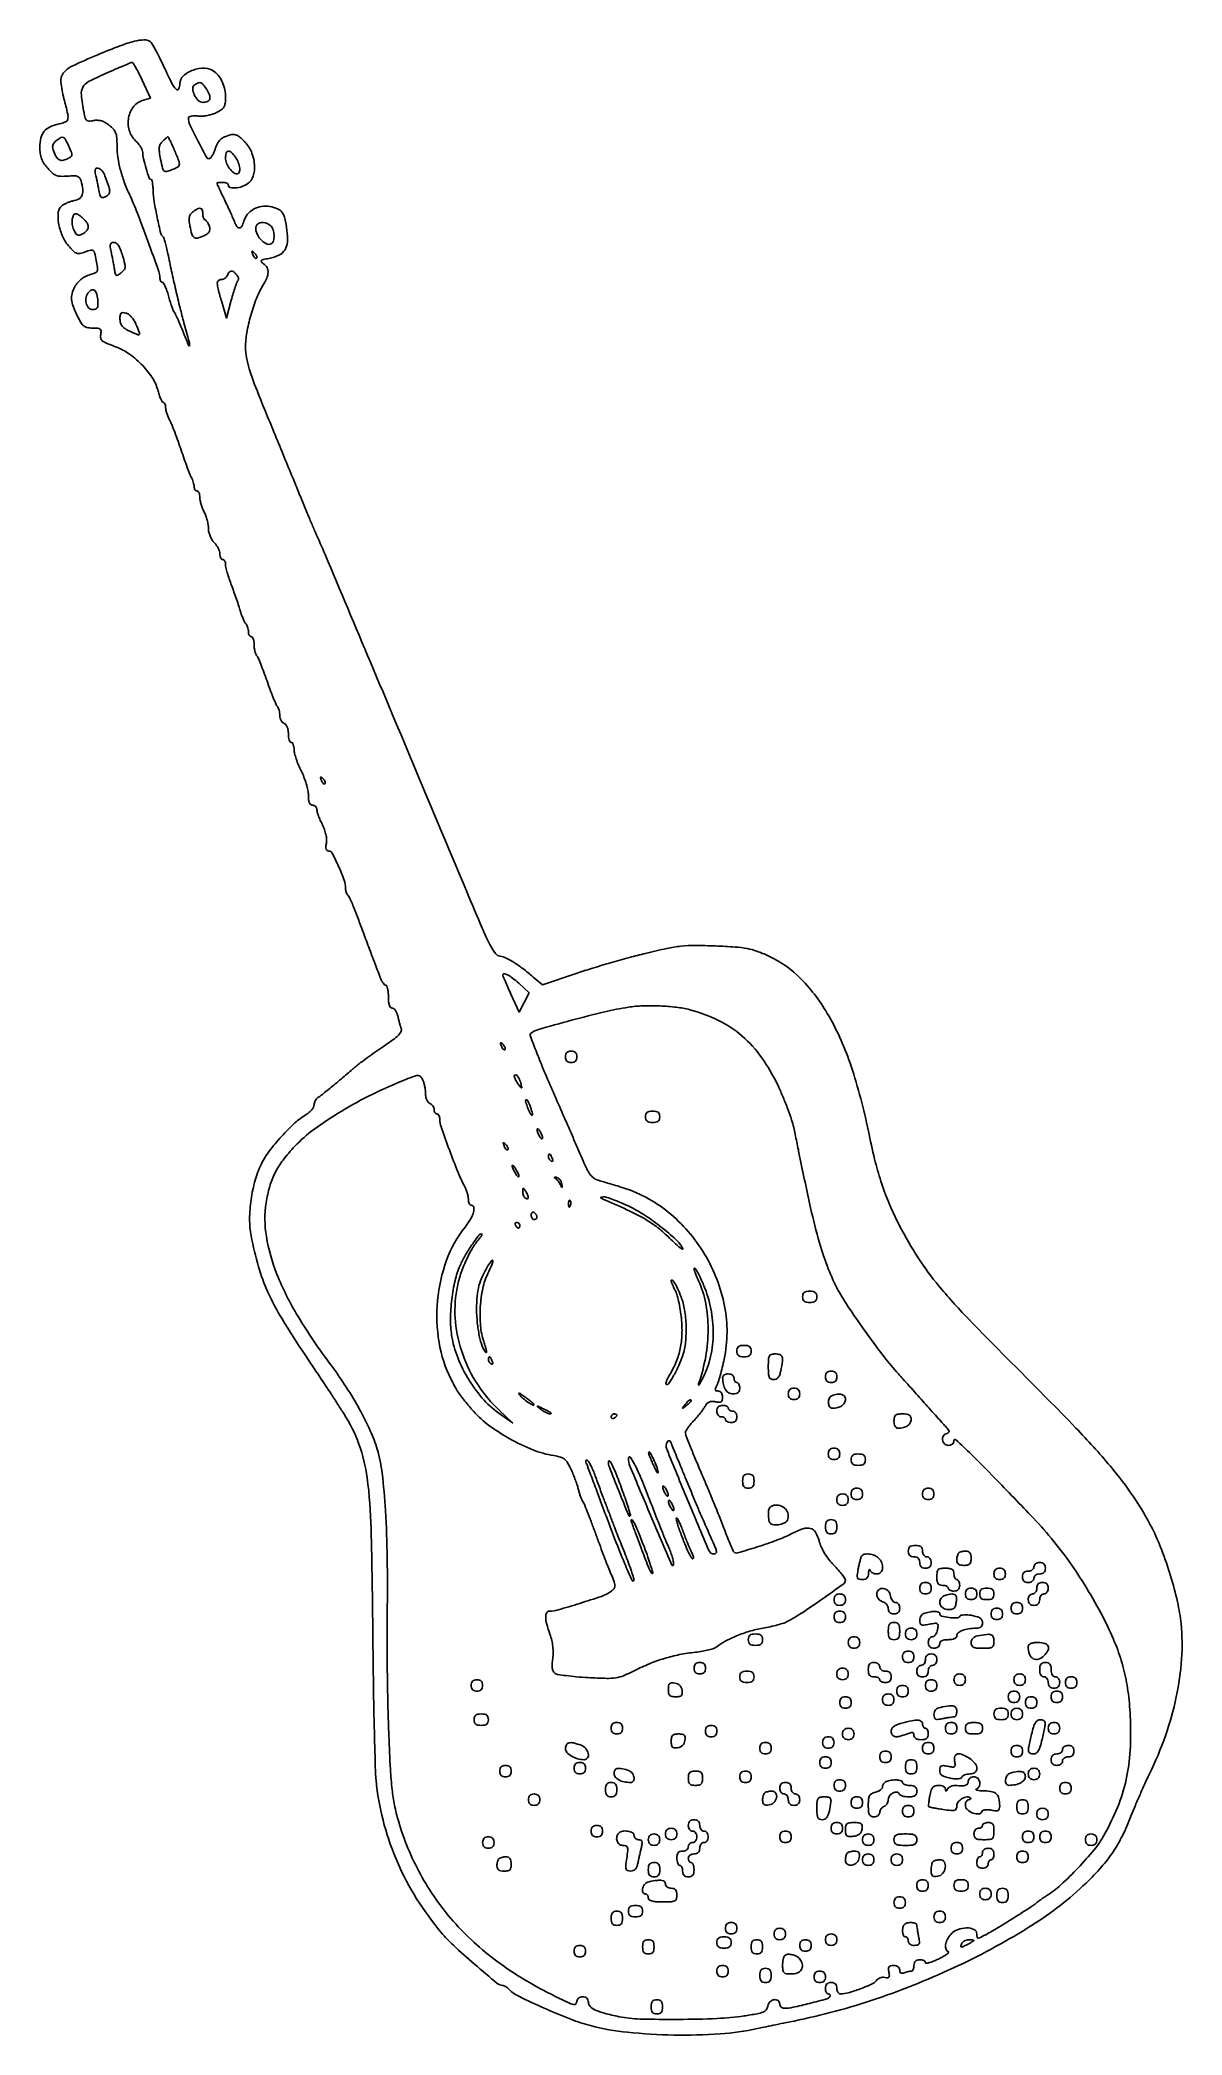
# Model space of a CAD drawing. Extents: x 0 to 400, y 1 to 699.
import ezdxf

# ---------------------------------------------------------------- set-up
doc = ezdxf.new("R2010")
doc.units = 0

msp = doc.modelspace()

# ---------------------------------------------------------------- linework, layer by layer
for points in [[(20.231484, 693.642405, 0.010236), (11.169322, 689.623927, 0.120184), (8.181964, 687.222598, 0.19435), (7.335594, 684.17145, 0.035071), (8.43146, 678.264503, -0.006096), (9.740239, 672.947616, -0.104892), (9.77614, 671.165615, -0.248814), (8.983479, 670.178555, -0.049303), (6.75, 669.468162, 0.052837), (3.544642, 668.423708, 0.114854), (1.495052, 666.867933, 0.117302), (0.368891, 664.590772, 0.056495), (0, 661.336355, 0.031371), (0.142803, 659.062543, 0.057007), (0.583698, 657.255668, 0.058597), (1.411015, 655.628127, 0.035134), (2.738141, 653.909588, 0.028883), (4.38932, 652.258984, 0.088241), (5.733516, 651.43217, 0.086677), (7.294125, 651.111755, 0.027243), (9.686084, 651.171312, -0.016944), (11.969492, 651.275237, -0.08759), (13.212096, 651.070705, -0.153681), (13.954671, 650.514533, -0.090343), (14.434289, 649.503066, -0.032684), (15.020673, 646.568735, -0.110957), (14.848055, 644.63688, -0.165633), (13.93391, 643.405006, -0.100889), (12.25, 642.687093, 0.027815), (11.067886, 642.375762, 0.020102), (9.789057, 641.904113, 0.020402), (8.606666, 641.355632, 0.04099), (7.734023, 640.812093, 0.207874), (6.449638, 638.578669, 0.068612), (6.546477, 634.710496, 0.061388), (7.803752, 630.413697, 0.07243), (10.023124, 626.809117, 0.017173), (11.756, 624.876039, 0.113203), (12.83537, 624.168614, 0.14498), (13.988651, 624.091499, 0.034322), (15.856527, 624.648499, -0.022511), (17.829975, 625.288069, -0.235273), (18.640784, 625.128979, -0.169872), (19.151861, 624.346135, -0.01095), (19.754946, 621.648499, -0.012871), (20.175163, 619.233875, -0.100703), (20.113735, 618.100902, -0.196374), (19.62113, 617.443008, -0.075225), (18.543722, 617, 0.04174), (16.424934, 616.289922, 0.056358), (14.671775, 615.287531, 0.059464), (13.257465, 613.967892, 0.054566), (12.145985, 612.315741, 0.057485), (11.281449, 610.075702, 0.087102), (11.115511, 607.998663, 0.067093), (11.668028, 605.617795, 0.02221), (13.089206, 602.315724, 0.019389), (14.367582, 599.916783, 0.091414), (15.381066, 598.739356, 0.122512), (16.594586, 598.176987, 0.047573), (18.450534, 598, -0.020065), (20.279647, 597.92657, -0.148311), (21.082634, 597.610751, -0.22417), (21.398442, 596.974213, -0.051855), (21.295222, 595.75, 0.099205), (21.307804, 594.495433, 0.162045), (21.839673, 593.585783, 0.081961), (23.125129, 592.785494, 0.01337), (25.875237, 591.729709, -0.064158), (30.774545, 589.253597, -0.047168), (35.470693, 585.374805, -0.048249), (39.216225, 580.834223, -0.083185), (41.241469, 576.386988, 0.015801), (41.748532, 574.705852, 0.024194), (42.302966, 573.288678, 0.021056), (42.838139, 572.217673, 0.272803), (43.207405, 572, -0.206276), (43.51087, 571.869241, -0.082414), (43.768985, 571.485937, -0.06294), (43.945608, 570.919932, -0.043338), (44.006161, 570.25, 0.056016), (44.10593, 569.389552, 0.020566), (44.430997, 568.208004, 0.020085), (44.895359, 566.934961, 0.022726), (45.443761, 565.755969, -0.023453), (46.158075, 564.214433, -0.005353), (47.215008, 561.539682, -0.005527), (48.367503, 558.426565, -0.005355), (49.463433, 555.255969, 0.004187), (50.525797, 552.159079, 0.005047), (51.577535, 549.268239, 0.004331), (52.50796, 546.852829, 0.033741), (53.025834, 545.763569, -0.031498), (53.398873, 544.987929, -0.023527), (53.713839, 544.092603, -0.023976), (53.931025, 543.21754, -0.048873), (54, 542.513569, 0.064244), (54.074659, 541.934903, 0.081991), (54.29375, 541.444611, 0.098698), (54.618641, 541.116595, 0.149454), (55, 541, -0.209364), (55.382837, 540.832347, -0.081368), (55.70806, 540.339062, -0.062045), (55.93043, 539.611387, -0.042502), (56.006161, 538.75, 0.048732), (56.113155, 537.684967, 0.021949), (56.449327, 536.319547, 0.021484), (56.933738, 534.897219, 0.027385), (57.506161, 533.635693, -0.034018), (58.078487, 532.328615, -0.022636), (58.561185, 530.765104, -0.022817), (58.892875, 529.197789, -0.040754), (59, 527.885693, 0.05826), (59.1463, 526.634378, 0.038962), (59.5875, 525.260172, 0.039063), (60.234041, 523.976686, 0.060242), (61, 523, -0.043841), (61.765398, 522.087166, -0.036641), (62.4125, 521, -0.038133), (62.857247, 519.910044, -0.077955), (63, 519, 0.048028), (63.073693, 518.234582, 0.068025), (63.29375, 517.5875, 0.088204), (63.618118, 517.151477, 0.191087), (64, 517, -0.171773), (64.381549, 516.864935, -0.093938), (64.70625, 516.481791, -0.074381), (64.925904, 515.91074, -0.054733), (65, 515.235883, 0.059616), (65.120046, 514.232634, 0.01028), (65.610786, 512.378497, 0.011061), (66.283238, 510.215534, 0.009688), (67.079273, 507.985883, -0.004261), (67.949637, 505.629142, -0.003438), (68.845521, 503.083353, -0.003475), (69.640103, 500.721651, -0.008924), (70.172203, 499, 0.015058), (70.626873, 497.590405, 0.016336), (71.154551, 496.249063, 0.016011), (71.678929, 495.133731, 0.072823), (72.092931, 494.55, -0.07402), (72.440885, 494.05691, -0.037052), (72.733548, 493.350313, -0.035766), (72.933197, 492.558875, -0.043929), (73, 491.8, 0.053595), (73.074027, 491.111367, 0.073362), (73.29375, 490.52875, 0.093122), (73.618409, 490.137625, 0.17482), (74, 490, -0.244321), (74.383711, 489.8006, -0.067418), (74.70625, 489.1775, -0.051875), (74.927113, 488.272498, -0.033941), (75, 487.2, 0.028503), (75.06513, 486.058403, 0.029389), (75.259668, 484.943437, 0.030741), (75.543227, 484.003391, 0.099069), (75.883977, 483.45, -0.085619), (76.349559, 482.737184, -0.005454), (77.316887, 480.429062, -0.007871), (78.401828, 477.633578, -0.005768), (79.520639, 474.5, 0.005555), (80.637947, 471.366409, 0.007589), (81.718328, 468.570938, 0.00522), (82.679946, 466.260587, 0.08339), (83.136662, 465.55, -0.083982), (83.46852, 465.032337, -0.03362), (83.746394, 464.234865, -0.032088), (83.936352, 463.316285, -0.034956), (84, 462.406989, 0.063201), (84.11186, 461.525559, 0.061088), (84.440625, 460.689091, 0.066132), (84.926201, 460.02113, 0.11139), (85.5, 459.638374, -0.136118), (86.098439, 459.195612, -0.067387), (86.578824, 458.373225, -0.056447), (86.894423, 457.28116, -0.042163), (87, 456.031385, 0.031292), (87.072749, 454.870089, 0.048417), (87.29375, 453.890469, 0.061999), (87.61565, 453.21109, 0.256534), (88, 453, -0.228574), (88.383018, 452.815252, -0.074127), (88.70625, 452.25586, -0.056455), (88.926912, 451.436872, -0.037616), (89, 450.466756, 0.062578), (89.163404, 449.166266, 0.018277), (89.734375, 447.228434, 0.018056), (90.543065, 445.074697, 0.018433), (91.5, 443, -0.024928), (92.457107, 440.852033, -0.020558), (93.265625, 438.477816, -0.02104), (93.826862, 436.233459, -0.050785), (94, 434.533244, 0.025092), (94.081493, 432.910377, 0.075426), (94.356135, 431.838874, 0.129409), (94.829397, 431.227655, 0.165112), (95.5, 431, -0.101749), (96.0724, 430.882299, -0.098543), (96.559375, 430.547673, -0.097283), (96.885634, 430.047884, -0.096392), (97, 429.460162, 0.070838), (97.117853, 428.632485, 0.015934), (97.559496, 427.275949, 0.016213), (98.175566, 425.729166, 0.015073), (98.904666, 424.18687, -0.031622), (99.642996, 422.481225, -0.033597), (100.143046, 420.729923, -0.036207), (100.371807, 419.089729, -0.063856), (100.288089, 417.726708, 0.029084), (100.124031, 416.478948, 0.094002), (100.219449, 415.651967, 0.166299), (100.564613, 415.180459, 0.153516), (101.138514, 415, -0.28262), (102.337253, 414.263606, -0.012007), (104.572033, 409.578038, -0.018753), (106.491261, 404.821644, -0.086722), (107, 401.910551, 0.049546), (107.06437, 401.26255, 0.036136), (107.257715, 400.564662, 0.036796), (107.541082, 399.923354, 0.064094), (107.877326, 399.45, -0.074648), (108.330068, 398.783418, -0.007338), (109.146666, 397.016562, -0.009144), (110.055337, 394.867172, -0.007125), (110.966492, 392.5, 0.001059), (112.691824, 387.850108, 0.000563), (114.847176, 382.098545, 0.000555), (117.100879, 376.1252, 0.000759), (119.145054, 370.75, 0.026767), (119.613354, 369.696952, 0.036392), (120.152051, 368.807813, 0.039716), (120.682181, 368.174397, 0.201291), (121.097825, 368, -0.30875), (121.448169, 367.760867, -0.037794), (121.734986, 366.825, -0.034213), (121.934777, 365.533098, -0.021262), (122, 364, 0.021454), (122.07726, 362.20021, 0.061401), (122.335938, 360.977273, 0.107035), (122.769788, 360.260596, 0.206144), (123.375, 360, -0.171724), (123.942123, 359.799305, -0.069763), (124.509116, 359.192187, -0.05787), (124.99105, 358.302258, -0.045427), (125.304969, 357.25, 0.009084), (125.563997, 356.076788, 0.007314), (125.88367, 354.825337, 0.007402), (126.213051, 353.677831, 0.018748), (126.495695, 352.857531, -0.220166), (126.429508, 351.826472, -0.071028), (125.49301, 350.566923, -0.039089), (123.602028, 348.936624, -0.010168), (120.315725, 346.624915, 0.004128), (117.509622, 344.701237, 0.004036), (114.714286, 342.71708, 0.003978), (112.288534, 340.93611, 0.015141), (110.818013, 339.767384, 0.000188), (109.467333, 338.624631, 0.000067), (107.538507, 336.991044, 0.000066), (105.42214, 335.197652, 0.000078), (103.419931, 333.5, -0.003906), (101.51517, 331.909877, -0.004645), (99.692062, 330.440091, -0.004046), (98.133862, 329.227951, -0.029726), (97.351917, 328.70031, 0.082156), (96.834595, 328.266247, 0.054733), (96.397126, 327.62596, 0.053649), (96.100261, 326.888782, 0.069019), (96, 326.165917, -0.122595), (95.805495, 325.384554, -0.049299), (95.192187, 324.461514, -0.044898), (94.302121, 323.552223, -0.042744), (93.25, 322.799657, 0.052785), (89.300698, 319.853413, 0.021549), (84.578431, 315.092136, 0.021627), (80.257621, 309.909358, 0.049211), (77.581844, 305.577757, 0.045183), (75.363575, 299.767573, 0.033067), (73.935151, 293.009377, 0.033332), (73.420184, 286.205872, 0.049695), (73.958536, 280.266873, 0.022905), (76.53841, 269.515734, 0.036179), (79.820975, 260.623672, 0.030232), (84.779623, 251.246223, 0.011114), (92.854051, 238.623449, -0.000346), (96.240457, 233.572475, -0.000484), (99.260004, 229.052497, -0.000288), (101.799124, 225.238953, -0.006421), (102.520432, 224.123449, 0.001732), (103.088096, 223.227236, 0.000383), (104.067651, 221.695117, 0.000398), (105.202535, 219.92614, 0.000383), (106.354611, 218.136524, -0.056083), (111.688073, 207.3903, -0.05433), (114.571514, 195.612156, -0.02691), (115.964151, 177.731987, -0.003852), (116.559932, 141, 0.001721), (116.774831, 123.026044, 0.002278), (117.101368, 106.6625, 0.001628), (117.482181, 92.950146, 0.022493), (117.859114, 88, 0.036089), (120.579294, 74.090355, 0.037295), (125.25178, 60.874091, 0.036846), (131.897518, 48.355577, 0.033537), (140.5, 36.525934, 0.032534), (144.749839, 32.062065, 0.008389), (152.17675, 25.440515, 0.003376), (160.130842, 18.67804, 0.176254), (161.994556, 18, -0.107723), (162.42004, 17.907254, -0.031267), (163.015405, 17.588353, -0.029862), (163.658628, 17.13498, -0.027938), (164.258493, 16.59865, 0.083249), (167.644319, 14.185139, 0.008585), (176.564651, 10.029145, 0.011486), (185.85938, 6.144718, 0.030042), (192.742752, 3.918375, 0.038076), (205.719018, 1.602152, 0.020736), (221.884498, 0.646403, 0.020733), (238.091197, 1.033379, 0.037698), (251.201269, 2.890141, -0.002171), (253.420287, 3.367077, -0.000688), (256.734123, 4.05952, -0.000687), (260.430465, 4.821284, -0.000764), (264, 5.54612, 0.032187), (292.762163, 13.294926, 0.028441), (321.543354, 24.936959, 0.029587), (347.176519, 38.953883, 0.051598), (366.252714, 53.840662, 0.020502), (371.623979, 59.446545, 0.032793), (375.674358, 64.692776, 0.033453), (378.948899, 70.345833, 0.022476), (381.947312, 77.184683, -0.007142), (383.291998, 80.526708, -0.003997), (385.017716, 84.55425, -0.003987), (386.82722, 88.597738, -0.006475), (388.436034, 92, 0.029709), (394.017683, 105.37847, 0.032064), (397.810671, 118.990879, 0.03379), (399.67797, 132.232979, 0.043682), (399.496724, 144.5, 0.030345), (398.227482, 152.229597, 0.017701), (395.82273, 161.312315, 0.017581), (392.73082, 170.357435, 0.026217), (389.345697, 178, 0.031671), (382.915635, 188.906718, 0.026114), (374.761179, 199.672728, 0.016977), (362.662855, 213.072442, 0.004565), (342.553631, 233.502493, -0.004916), (324.243439, 252.130969, -0.020751), (313.853513, 263.847639, -0.031082), (306.670096, 273.871196, -0.02407), (300.093674, 285.585862, -0.017922), (296.931062, 292.526239, -0.020349), (294.417253, 299.390728, -0.017777), (292.223164, 307.173164, -0.009294), (290.018893, 317, 0.028672), (284.008659, 339.647711, 0.050615), (276.165632, 357.311302, 0.062913), (266.501486, 370.165346, 0.092648), (255, 378.301783, 0.021467), (250.975747, 379.946558, 0.039988), (247.577904, 380.869172, 0.029405), (243.444571, 381.394466, 0.006958), (236.5, 381.767749, 0.008783), (229.275425, 381.928287, 0.027439), (224.420732, 381.684312, 0.026262), (219.511293, 380.904163, 0.007524), (212, 379.183826, 0.006611), (206.359111, 377.722911, 0.003982), (199.70736, 375.848979, 0.003987), (193.124425, 373.880667, 0.006961), (187.705905, 372.130392), (175.91181, 368.138535), (172.705905, 370.883017, 0.012894), (169.029024, 373.869906, 0.024173), (165.885999, 376.057747, 0.029899), (163.232337, 377.50739, 0.073375), (161.10972, 378.149404, -0.202682), (159.4687, 379.149153, -0.036537), (157.556786, 382.263131, -0.017956), (154.820336, 388.050392, -0.002389), (149.542072, 400.5, 0.000321), (132.833233, 440.368605, 0.000301), (115.717229, 481.066688, 0.00012), (99.817765, 518.783212, 0.005497), (96.462151, 526.5, -0.005619), (95.672909, 528.316202, -0.000761), (94.067375, 532.14375, -0.000877), (92.179689, 536.685609, -0.00074), (90.196968, 541.5, 0.000089), (87.842242, 547.238871, 0.000041), (84.771473, 554.71731, 0.000041), (81.538892, 562.586158, 0.000056), (78.637867, 569.644033, -0.004649), (75.167052, 578.313756, -0.018485), (73.285422, 583.726972, -0.029902), (72.318923, 587.714701, -0.044529), (72, 591.288697, -0.043933), (72.445579, 596.350018, -0.024), (73.828532, 602.431237, -0.024014), (75.777793, 608.320779, -0.046134), (77.983356, 612.77417, 0.032491), (79.415449, 615.477998, 0.094455), (79.903204, 617.526255, 0.138198), (79.525841, 619.143537, 0.109317), (78.334434, 620.497406, -0.048891), (77.560931, 621.188341, -0.400819), (77.568858, 621.618957, -0.14272), (78.184527, 621.960464, -0.009367), (80.197146, 622.377206, 0.062856), (83.68305, 623.497652, 0.141966), (85.751511, 625.306668, 0.128969), (86.647768, 628.069951, 0.047734), (86.489934, 632.191345, 0.02156), (85.75713, 636.293239, 0.100511), (84.782064, 638.47523, 0.137509), (83.198053, 639.74804, 0.05459), (80.50421, 640.565188, 0.090369), (77.579701, 640.580387, 0.085694), (74.778034, 639.57031, 0.089699), (72.579764, 637.734039, 0.112992), (71.379847, 635.377294, -0.056742), (70.726606, 633.637941, -0.27379), (69.869345, 633.096071, -0.261554), (68.948074, 633.57856, -0.053397), (68.083264, 635.280998, 0.012275), (67.583893, 636.503251, 0.003042), (66.704676, 638.480011, 0.00311), (65.670083, 640.731097, 0.003114), (64.608015, 642.968152, -0.002116), (63.608391, 645.062878, -0.003291), (62.766104, 646.878147, -0.000991), (62.0492, 648.458502, -0.106371), (62, 648.687153, -0.345841), (62.096589, 648.810095, -0.020946), (62.5875, 648.908101, -0.024096), (63.233272, 648.977452, -0.014701), (64, 649, -0.048028), (64.765418, 648.926307, -0.068025), (65.4125, 648.70625, -0.088204), (65.848523, 648.381882, -0.191087), (66, 648, 0.345001), (66.630784, 647.194633, 0.081151), (68.455996, 647.04832, 0.062239), (70.761936, 647.530836, 0.070221), (72.777494, 648.556704, 0.163514), (74.662449, 651.111655, 0.091635), (75.163163, 654.980481, 0.081117), (74.230621, 659.231838, 0.086381), (72.003435, 662.863279, 0.022435), (70.432091, 664.492412, 0.068482), (69.186217, 665.385316, 0.098949), (68.025455, 665.728965, 0.087945), (66.769409, 665.622118, 0.03452), (64.58337, 664.875025, 0.088127), (63.18253, 663.968957, 0.089685), (62.193612, 662.646219, 0.036634), (61.337444, 660.5625, -0.025278), (60.895533, 659.413496, -0.030708), (60.363816, 658.389923, -0.03196), (59.822418, 657.605985, -0.146216), (59.374482, 657.291494, -0.36365), (58.420175, 657.668033, -0.005175), (55.330314, 663.502071, -0.009429), (52.534269, 669.176009, -0.110194), (52, 671.570793, -0.287735), (52.234206, 671.944079, -0.06608), (52.973703, 672.187631, -0.048097), (54.056901, 672.28546, -0.027549), (55.367912, 672.205214, 0.046013), (56.902716, 672.167975, 0.029707), (58.667697, 672.393519, 0.029575), (60.407544, 672.829684, 0.043148), (61.867912, 673.431695, 0.035684), (63.508278, 674.434228, 0.101673), (64.41443, 675.410394, 0.101387), (64.863677, 676.666455, 0.035365), (65, 678.591422, 0.04666), (64.740489, 681.366266, 0.054695), (63.970417, 683.893391, 0.058529), (62.731784, 686.046759, 0.069386), (61.086657, 687.718197, 0.155392), (57.774113, 688.91411, 0.094232), (53.617218, 688.286861, 0.10153), (50.220532, 686.250604, 0.21011), (49, 683.47432, -0.115497), (48.581371, 681.686206, -0.5213), (47.701062, 681.553376, -0.073931), (46.118155, 683.809127, -0.009113), (43.516295, 689.25, 0.007377), (41.993119, 692.463812, 0.010253), (40.528267, 695.292377, 0.007053), (39.229753, 697.600468, 0.117176), (38.627134, 698.234687, 0.154269), (36.421156, 698.84884, 0.052559), (33.089602, 698.380647, 0.030552), (28.142472, 696.819231, 0.007525)], [(35.817858, 684.75), (38.71046, 678.5), (36.260109, 677.811044, 0.154796), (32.911617, 675.611259, 0.123301), (31.072618, 671.674731, 0.118544), (31.27066, 667.208721, 0.136612), (33.5, 663.58758, -0.034325), (34.456681, 662.570412, -0.034284), (35.265625, 661.43152, -0.036375), (35.828151, 660.341287, -0.10125), (36, 659.501349, 0.057709), (36.261191, 657.245896, 0.016615), (37.178445, 653.84997, 0.008518), (38.284368, 650.445275, 0.320242), (38.908288, 650, -0.33487), (39.148058, 649.819135, -0.020764), (39.370194, 648.898438, -0.024029), (39.549707, 647.68753, -0.0148), (39.649819, 646.25, 0.02962), (40.0571, 642.155901, 0.012039), (41.073848, 636.645237, 0.005865), (42.291646, 631.154537, 0.178814), (43.054474, 630, -0.154273), (43.370361, 629.568234, -0.009486), (43.85682, 628.03125, -0.013377), (44.36066, 626.143375, -0.009466), (44.828989, 624, 0.004493), (46.095257, 617.915215, 0.003539), (47.572263, 611.348454, 0.00361), (49.081645, 605.059182, 0.006238), (50.439785, 599.854067, -0.001393), (52.238618, 593.223614, -0.065217), (52.422072, 591.840678, -0.819382), (52.167936, 591.789285, -0.004165), (50.446105, 595.988771, 0.004463), (49.395133, 598.547699, 0.005825), (48.385666, 600.868514, 0.004397), (47.502099, 602.791422, 0.052728), (47.079454, 603.488771, -0.067557), (46.709034, 604.142798, -0.009476), (46.158762, 605.598264, -0.010679), (45.573613, 607.357218, -0.008892), (45.02521, 609.25, 0.015994), (44.469692, 611.070222, 0.024441), (43.862012, 612.604687, 0.021429), (43.275577, 613.762619, 0.271155), (42.870039, 614, -0.186935), (42.537861, 614.128688, -0.089542), (42.255574, 614.49773, -0.06937), (42.064186, 615.045992, -0.049375), (42, 615.694399, 0.086218), (41.627303, 617.839689, 0.001662), (37.783835, 628.456314, 0.004232), (34.018743, 638.485516, 0.017089), (31.463291, 644.5, -0.020655), (29.552779, 649.087137, -0.024985), (28.159806, 653.536921, -0.026978), (27.305425, 657.763065, -0.035696), (27.014553, 661.67742, 0.018275), (26.900716, 664.568381, 0.070857), (26.514937, 666.315019, 0.092209), (25.715318, 667.640691, 0.044436), (24.265782, 669.005576, 0.037647), (22.872107, 669.941259, 0.057581), (21.533386, 670.508784, 0.063046), (20.19512, 670.724759, 0.057934), (18.804936, 670.610987, -0.038046), (17.243255, 670.420558, -0.187786), (16.418827, 670.699233, -0.150935), (15.897029, 671.50623, -0.022234), (15.448658, 673.421985, -0.017827), (14.515151, 679.607224, -0.155827), (15.046191, 682.295548, -0.147922), (17.046573, 684.246501, -0.015573), (23, 687.107899, -0.002308), (26.308937, 688.555017, -0.003458), (29.212459, 689.785144, -0.00145), (31.705423, 690.812584, -0.074768), (32.212628, 690.936043, -0.281897), (32.596463, 690.74586, -0.00839), (33.565623, 689.145275, -0.0144), (34.657652, 687.140992, -0.009155)], [(58.42655, 681.471754, -0.051953), (59.403536, 679.577726, -0.166639), (59.462566, 678.178759, -0.227409), (58.676505, 677.309687, -0.09738), (57.101498, 677, -0.197399), (55.450213, 677.678358, -0.087691), (54.06452, 679.634668, -0.096298), (53.511805, 681.805155, -0.272157), (54.19883, 683.144046, -0.047585), (55.500744, 683.805634, -0.190176), (56.378609, 683.804929, -0.134468), (57.203818, 683.18538, -0.019859)], [(10.130285, 661.58699, -0.011999), (11.04934, 659.422659, -0.135126), (11.149845, 658.503755, -0.212847), (10.729753, 657.861322, -0.036195), (9.414568, 657.143028, -0.078597), (7.809319, 656.697632, -0.179113), (6.60588, 656.993007, -0.126783), (5.614385, 658.115692, -0.031793), (4.637864, 660.377055, -0.07668), (4.465127, 661.270332, -0.09172), (4.588762, 662.117165, -0.086991), (5.016441, 662.897347, -0.061748), (5.732629, 663.595252, -0.029323), (7.35932, 664.685593, -0.244784), (8.216372, 664.729979, -0.167824), (8.941013, 664.039957, -0.01294)], [(47.035537, 660.417095, -0.007452), (48.630229, 656.538191, -0.127099), (48.79701, 655.181396, -0.240592), (48.188362, 654.296953, -0.033743), (46.107326, 653.346613, -0.030761), (44.271276, 652.779819, -0.256565), (43.460861, 652.999209, -0.144666), (42.943384, 653.909778, -0.00856), (42.267436, 657.045325, -0.014502), (41.834699, 659.624953, -0.059834), (41.806779, 661.204378, -0.096724), (42.150716, 662.337473, -0.08212), (42.910111, 663.33347, -0.005707), (43.539949, 663.913312, -0.007982), (44.116847, 664.415945, -0.005158), (44.609814, 664.823167, -0.098431), (44.785537, 664.91552, -0.359736), (44.9444, 664.847794, -0.003344), (45.564259, 663.628956, -0.00915), (46.261792, 662.16816, -0.005558)], [(68.443296, 657.777494, -0.056876), (69.459958, 655.904875, -0.068973), (69.946145, 653.968732, -0.103832), (69.804523, 652.537462, -0.327301), (69.071429, 652, -0.168847), (67.734178, 652.464834, -0.067763), (66.372959, 653.878786, -0.063999), (65.347669, 655.74113, -0.094134), (65, 657.571429, -0.066213), (65.231114, 659.308998, -0.322135), (65.958054, 659.900525, -0.218765), (67.037481, 659.480651, -0.039538)], [(22.784944, 651.25, -0.007156), (24.124671, 647.501908, -0.072499), (24.427137, 645.878757, -0.183486), (24.091253, 644.876778, -0.098571), (23.069897, 644.037407, -0.070398), (22.047397, 643.663202, -0.265295), (21.421431, 643.862595, -0.128491), (20.986129, 644.682259, -0.014318), (20.553817, 646.772153, 0.00466), (20.263244, 648.327727, 0.004307), (19.936365, 649.919007, 0.004301), (19.620895, 651.330962, 0.014326), (19.379295, 652.25, -0.177626), (19.467054, 653.580423, -0.376102), (20.335807, 653.982929, -0.150139), (21.744996, 653.052294, -0.083062)], [(15.171259, 636.345012, -0.062695), (16.506777, 634.791254, -0.155641), (16.910872, 633.36438, -0.177515), (16.396642, 632.092443, -0.08617), (14.995652, 630.997673, -0.047423), (13.885997, 630.532931, -0.182627), (13.152481, 630.576572, -0.151786), (12.548224, 631.108657, -0.030015), (11.864193, 632.39872, -0.069104), (11.320297, 634.224428, -0.072415), (11.307227, 636.099395, -0.094916), (11.782279, 637.500592, -0.26995), (12.639875, 638, -0.12477), (13.019542, 637.903759, -0.020633), (13.67331, 637.513847, -0.021557), (14.419589, 636.978657, -0.017581)], [(57, 638.083333, 0.042224), (57.064126, 637.325331, 0.049871), (57.254921, 636.631771, 0.057217), (57.534762, 636.097412, 0.153011), (57.867815, 635.833333, -0.122676), (58.243488, 635.570287, -0.037535), (58.661004, 635.010417, -0.035049), (59.050537, 634.289972, -0.031969), (59.349397, 633.5, -0.077943), (59.495281, 632.480919, -0.136836), (59.257282, 631.669673, -0.107498), (58.576773, 630.970012, -0.037246), (57.341116, 630.277796, -0.041829), (55.193269, 629.487502, -0.225212), (53.999793, 629.697375, -0.17088), (53.205272, 630.821658, -0.022821), (52.53006, 633.691458, -0.023177), (52.258765, 635.629216, -0.076299), (52.335374, 636.914209, -0.107168), (52.767836, 637.868807, -0.075275), (53.607827, 638.702503, -0.030575), (55.229977, 639.742803, -0.174142), (56.224786, 639.907721, -0.281701), (56.808567, 639.385587, -0.073108)], [(80.8, 633.8, -0.122697), (81.620813, 632.434471, -0.062733), (81.964712, 630.451865, -0.06503), (81.80738, 628.570422, -0.203729), (81.090242, 627.555773, -0.259651), (79.274338, 627.473107, -0.101074), (77.226062, 629.076137, -0.089789), (75.797553, 631.53571, -0.168784), (75.768793, 633.806379, -0.204721), (76.518613, 634.651678, -0.111101), (77.898077, 634.960193, -0.093478), (79.489872, 634.657882, -0.103189)], [(28.936429, 623.349736, -0.010512), (29.703363, 620.535777, -0.08336), (29.809115, 619.195218, -0.152395), (29.424132, 618.258848, -0.060945), (28.404744, 617.296702, -0.021022), (27.276024, 616.536471, -0.237867), (26.754938, 616.492781, -0.2442), (26.41862, 616.885357, -0.022064), (26.172865, 618.196966, 0.008268), (25.991382, 619.338683, 0.003143), (25.701959, 620.925046, 0.003112), (25.365779, 622.645515, 0.003803), (25.029162, 624.25, -0.013311), (24.637558, 626.310829, -0.096876), (24.669602, 627.312276, -0.228528), (25.071016, 627.814314, -0.112212), (25.887982, 628, -0.171418), (26.711658, 627.709066, -0.078024), (27.488683, 626.851204, -0.051946), (28.228002, 625.418758, -0.021393)], [(75.806872, 622.473539, -0.278911), (75.538684, 622.40751, -0.120343), (75.210949, 622.604915, -0.070189), (74.866277, 623.059266, -0.036269), (74.564293, 623.706872, -0.008399), (74.21821, 624.663782, -0.286372), (74.270328, 624.888819, -0.400052), (74.463552, 624.893514, -0.011214), (75.124088, 624.266667, -0.043285), (75.558688, 623.753423, -0.063152), (75.837219, 623.231185, -0.082976), (75.927901, 622.779789, -0.20742)], [(68.868879, 616.657991, -0.048008), (69.249038, 616.09846, -0.064127), (69.472441, 615.527159, -0.079996), (69.514714, 615.031213, -0.179589), (69.359542, 614.692875, 0.109307), (69.044876, 614.199403, 0.005642), (68.413495, 612.406621, 0.008741), (67.719153, 610.237898, 0.006217), (67.013956, 607.784884), (65.291477, 601.5), (63.645739, 607.153907, -0.006096), (62.373894, 611.730523, -0.06115), (62.10395, 613.692617, -0.219653), (62.514344, 614.616897, -0.182097), (63.531385, 615, 0.088478), (64.159833, 615.112085, 0.06652), (64.782009, 615.440625, 0.065663), (65.303843, 615.926585, 0.081035), (65.638374, 616.5, -0.076262), (66.240017, 617.554122, -0.216036), (66.975882, 617.931998, -0.180796), (67.846175, 617.654311, -0.05292)], [(20.289802, 607.410198, -0.029191), (20.310244, 605.922366, -0.127372), (20.053813, 605.0875, -0.18263), (19.484274, 604.647177, -0.074351), (18.5, 604.5, -0.203505), (17.061772, 605.110663, -0.135589), (16.194293, 606.705356, -0.112681), (16.185485, 608.773949, -0.118694), (17.080854, 610.597424, -0.139519), (18.188312, 611.356418, -0.283655), (19.177604, 611.125603, -0.140228), (19.926011, 609.78812, -0.039875)], [(33.611995, 599.3862, -0.004837), (34.844531, 596.354208, -0.273622), (34.752789, 595.777426, -0.334585), (34.232206, 595.653811, -0.006322), (31.532565, 596.876468, -0.030745), (29.831219, 597.804538, -0.081294), (28.794633, 598.719358, -0.101432), (28.235143, 599.785402, -0.067322), (28.032565, 601.15638, -0.028287), (28.094904, 602.562619, -0.171308), (28.40108, 603.212668, -0.217295), (28.999485, 603.440204, -0.047835), (30.111995, 603.260462, -0.101225), (31.021088, 602.812834, -0.04423), (32.011319, 601.894574, -0.041357), (32.924751, 600.698041, -0.043421)], [(99.806872, 438.473539, -0.278911), (99.538684, 438.40751, -0.120343), (99.210949, 438.604915, -0.070189), (98.866277, 439.059266, -0.036269), (98.564293, 439.706872, -0.008399), (98.21821, 440.663782, -0.286372), (98.270328, 440.888819, -0.400052), (98.463552, 440.893514, -0.011214), (99.124088, 440.266667, -0.043285), (99.558688, 439.753423, -0.063152), (99.837219, 439.231185, -0.082976), (99.927901, 438.779789, -0.20742)], [(167.63945, 368.691609), (171.24953, 365.383218), (169.498416, 361.996937), (167.747302, 358.610656), (164.873651, 364.941188, -0.002023), (163.772218, 367.393913, -0.003143), (162.844135, 369.519093, -0.00095), (162.054414, 371.368568, -0.100754), (162, 371.63586, -0.446129), (162.46576, 372.053967, -0.09363), (163.652133, 371.694194, -0.045105), (165.466767, 370.527724, -0.020094)], [(227.530301, 359.450092, -0.05075), (237.585969, 355.708457, -0.063649), (245.873973, 350.22188, -0.06165), (252.70867, 342.672735, -0.043785), (258.439337, 332.781493, -0.010395), (260.18312, 328.84295, -0.009279), (261.831922, 324.684251, -0.009351), (263.174314, 320.891776, -0.02833), (263.89083, 318.25, -0.00063), (264.385326, 315.894736, -0.000399), (264.956345, 313.146875, -0.000401), (265.513013, 310.446409, -0.000739), (265.960558, 308.25, 0.004992), (269.824291, 290.079323, 0.015261), (272.941802, 277.871101, 0.022111), (275.984971, 268.832129, 0.032739), (279.50313, 261.24961, 0.023233), (283.230676, 255.119498, 0.007764), (289.228428, 246.507237, 0.007906), (295.57146, 237.981813, 0.019576), (300.55507, 232, -0.000656), (302.132397, 230.24613, -0.000241), (304.355177, 227.765625, -0.000239), (306.780651, 225.053687, -0.000287), (309.059757, 222.5, 0.000718), (311.277365, 220.019531, 0.000704), (313.517532, 217.528125, 0.000692), (315.489334, 215.347454, 0.002662), (316.724256, 214, -0.013812), (317.891134, 212.668362, -0.104679), (318.277119, 211.932945, -0.296492), (318.134354, 211.474247, -0.121342), (317.52004, 211.176676, 0.197943), (316.335041, 210.365246, 0.175251), (315.988519, 208.902207, 0.173303), (316.657377, 207.544052, 0.194911), (318, 207, 0.071735), (318.80869, 207.116623, 0.101749), (319.448355, 207.457197, 0.113497), (319.855252, 207.989435, 0.107079), (320, 208.657577, -0.655353), (320.683977, 208.955293, -0.005822), (326.103787, 203.789953, -0.007055), (334.186442, 195.679481, -0.001548), (347.839168, 181.5, -0.021345), (354.947901, 173.406251, -0.018601), (361.690995, 164.364957, -0.018221), (367.885186, 154.640896, -0.018269), (373.349169, 144.5, -0.020889), (376.954408, 136.337253, -0.030036), (379.394812, 128.824409, -0.030197), (380.908846, 121.103952, -0.021437), (381.705684, 112.31411, -0.025376), (381.667055, 100.248431, -0.040618), (380.279953, 90.046335, -0.042362), (377.320378, 80.512556, -0.030848), (372.516464, 70.5, -0.045433), (369.078007, 65.472166, -0.017328), (363.443567, 59.116059, -0.017349), (357.375296, 53.158848, -0.044777), (352.5, 49.437422, 0.005039), (351.314615, 48.673345, 0.00636), (350.234375, 47.941657, 0.005134), (349.344467, 47.308566, 0.049992), (349, 47.001219, -0.064973), (347.875365, 46.056547, -0.001356), (341.702201, 42.132996, -0.003461), (335.750609, 38.430291, -0.011369), (331.75, 36.103012, -0.004861), (329.25067, 34.755677, -0.115963), (328.483622, 34.556707, -0.368687), (328.104383, 34.865609, -0.045233), (328, 36.017084, 0.29152), (327.005473, 37.577884, 0.114189), (324.394961, 38.130939, 0.088125), (321.225764, 37.506909, 0.122135), (318.867295, 35.84699, 0.062152), (317.653096, 34.034747, 0.083564), (317.071324, 32.15017, 0.117447), (317.224699, 30.638932, 0.232583), (318.061934, 29.812689, -0.5401), (318.140108, 29.517188, -0.051438), (317.471856, 28.911637, -0.030784), (316.239615, 28.118532, -0.014521), (314.561934, 27.242352, -0.016517), (312.811601, 26.462335, -0.03075), (311.340068, 25.966981, -0.037701), (310.27759, 25.765001, -0.44756), (310, 26.012997, 0.193138), (309.848746, 26.38996, 0.087524), (309.4125, 26.710068, 0.067366), (308.76545, 26.927303, 0.04738), (308, 27, 0.072254), (307.126841, 26.873159, 0.124864), (306.5, 26.5, 0.124864), (306.126841, 25.873159, 0.072254), (306, 25, -0.043961), (305.932556, 24.234387, -0.063754), (305.730275, 23.5875, -0.083526), (305.43274, 23.149844, -0.20455), (305.081787, 23, 0.04425), (304.621647, 22.959197, 0.015326), (303.96865, 22.821697, 0.015089), (303.254744, 22.625376, 0.016969), (302.581787, 22.393011, -0.067159), (301.896449, 22.230887, -0.16701), (301.40165, 22.348199, -0.176865), (301.101342, 22.737605, -0.076855), (301, 23.393011, 0.115682), (300.847216, 24.044537, 0.115694), (300.420723, 24.56019, 0.098518), (299.745661, 24.888772, 0.064234), (298.883423, 25, 0.052816), (297.835797, 24.889028, 0.188699), (297.283908, 24.524221, 0.16415), (297.081777, 23.842654, 0.037966), (297.218616, 22.636718, -0.027299), (297.384533, 21.408719, -0.185047), (297.214589, 20.831318, -0.249281), (296.741594, 20.614395, -0.049333), (295.789463, 20.765308, 0.084608), (294.97266, 20.83652, 0.066831), (294.104719, 20.646698, 0.066171), (293.309179, 20.231595, 0.079323), (292.70427, 19.6434, -0.128271), (291.169622, 18.416145, -0.015826), (287.167001, 16.781326, -0.018974), (283.010406, 15.412334, -0.067995), (280.25, 15.010824, -0.157969), (279.773295, 15.160739, -0.098244), (279.367188, 15.59068, -0.079832), (279.093049, 16.235991, -0.060671), (279, 17, 0.072254), (278.873159, 17.873159, 0.124864), (278.5, 18.5, 0.124864), (277.873159, 18.873159, 0.072254), (277, 19, 0.072254), (276.126841, 18.873159, 0.124864), (275.5, 18.5, 0.124864), (275.126841, 17.873159, 0.072254), (275, 17, 0.050979), (275.07823, 16.234725, 0.070927), (275.311086, 15.5875, 0.09101), (275.654781, 15.152336, 0.182172), (276.059017, 15, -0.097712), (276.418997, 14.928973, -0.17519), (276.639497, 14.729058, -0.17036), (276.68474, 14.429665, -0.091776), (276.547987, 14.077645, -0.189635), (275.498908, 13.292636, -0.004493), (269.467827, 11.697304, -0.009202), (263.674281, 10.333411, -0.053251), (260.552595, 10, -0.095572), (259.959984, 10.114319, -0.097063), (259.456075, 10.440625, -0.098717), (259.118721, 10.927618, -0.102616), (259, 11.5, 0.236273), (258.405356, 12.688134, 0.207984), (257.045381, 13.0103, 0.15391), (255.555621, 12.229135, 0.161726), (254.819551, 10.75, -0.129545), (254.292274, 9.498455, -0.131462), (253.219169, 8.677612, -0.054143), (251.11719, 8.065486, -0.007037), (246.5, 7.315044, -0.026317), (237.122567, 6.426909, -0.009014), (223.471471, 6.102246, -0.008097), (210.080403, 6.242091, -0.042892), (202.799221, 7.063724, -0.013148), (197.618668, 8.24612, -0.04686), (194.41991, 9.393283, -0.08487), (192.619221, 10.644666, -0.201184), (192, 12.12132, 0.082508), (191.867116, 12.921124, 0.122452), (191.483856, 13.515165, 0.117348), (190.852971, 13.876806, 0.071842), (190, 14, 0.072314), (189.230589, 13.888136, 0.08892), (188.583333, 13.5625, 0.10214), (188.153209, 13.075754, 0.130775), (188, 12.5, -0.179652), (187.639415, 11.528824, -0.287571), (186.82161, 11.276077, -0.047601), (184.928461, 11.978774, -0.002336), (178.927574, 14.916248, -0.043966), (160.016159, 26.452853, -0.053315), (144.715006, 40.485156, -0.055496), (133.200786, 56.91678, -0.054624), (125.509343, 75.564515, -0.020355), (124.15782, 81.055029, -0.022184), (123.30261, 86.482304, -0.014511), (122.711165, 93.599549, -0.003541), (122.160226, 105.3611, -0.004209), (121.858057, 115.00911, -0.00244), (121.649158, 126.606073, -0.002439), (121.553153, 138.237426, -0.004103), (121.600304, 148, 0.00688), (121.58607, 167.663424, 0.011597), (120.964797, 184.145374, 0.013272), (119.817476, 197.237616, 0.044181), (118.084565, 205.688316, 0.03405), (115.673856, 212.119494, 0.019329), (111.94177, 219.55176, 0.017951), (107.22663, 227.419338, 0.01624), (101.806748, 235.202328, -0.023068), (90.407262, 252.058126, -0.042298), (82.992558, 266.875744, -0.052763), (79.288868, 280.053261, -0.080763), (79.201386, 291.894192, -0.031241), (80.464765, 297.645057, -0.047934), (82.329079, 302.388195, -0.045916), (85.127484, 306.831286, -0.025929), (89.260116, 311.681519, -0.045759), (95.94624, 317.567193, -0.022206), (105.441192, 323.869105, -0.020912), (116.498025, 329.905627, -0.020615), (128.07244, 335.028553, -0.006174), (131.253998, 336.237433, -0.087334), (132.449243, 336.450665, -0.210876), (133.218178, 336.1134, -0.06268), (133.977394, 335.042239, -0.048304), (134.370085, 334.099972, -0.022838), (134.69961, 332.823634, -0.022387), (134.925161, 331.445518, -0.029374), (135, 330.17273, 0.044056), (135.106884, 328.962035, 0.056374), (135.425378, 327.889804, 0.066412), (135.906714, 327.075771, 0.135257), (136.5, 326.638374, -0.081035), (137.073415, 326.303843, -0.065663), (137.559375, 325.782009, -0.06652), (137.887915, 325.159833, -0.088478), (138, 324.531385, 0.063461), (138.074614, 323.94588, 0.081424), (138.29375, 323.449844, 0.09843), (138.618634, 323.117941, 0.151099), (139, 323, -0.190546), (139.381871, 322.848989, -0.088381), (139.70625, 322.414527, -0.0682), (139.926296, 321.76967, -0.048201), (140, 321.006902, 0.084876), (140.429892, 318.492672, 0.004009), (143.356643, 310.392162, 0.00685), (146.393795, 302.525037, 0.027372), (148.578806, 297.845708, -0.028112), (149.122952, 296.675878, -0.022116), (149.582524, 295.3555, -0.02261), (149.900409, 294.086821, -0.050116), (150, 293.095708, 0.045754), (150.073558, 292.293547, 0.065676), (150.29375, 291.615614, 0.08571), (150.617948, 291.157844, 0.19844), (151, 291, -0.349151), (151.869393, 290.308618, -0.125769), (151.830338, 288.61816, -0.06543), (150.763114, 286.121795, -0.035975), (148.865924, 283.387505, 0.083287), (142.363817, 271.826212, 0.063922), (139.21829, 257.657134, 0.063269), (139.740175, 242.996659, 0.077603), (144.004818, 229.990556, 0.006589), (145.583147, 226.994953, 0.026698), (146.663696, 225.238374, 0.020396), (148.047897, 223.401012, 0.00273), (151.140765, 219.668051, 0.057101), (156.635559, 214.452184, 0.032606), (164.29912, 209.430231, 0.032594), (172.559536, 205.442661, 0.056562), (179.889269, 203.401716, -0.030027), (182.261925, 202.874631, -0.098364), (183.684025, 202.143765, -0.093129), (184.76099, 200.901498, -0.02527), (185.96275, 198.58177, -0.010823), (186.738906, 196.775357, -0.008409), (187.507166, 194.778959, -0.008516), (188.160751, 192.892426, -0.020291), (188.564796, 191.465309, 0.014043), (188.890719, 190.256725, 0.014357), (189.281831, 189.07731, 0.014248), (189.6793, 188.07464, 0.056489), (190.007371, 187.5, -0.060595), (190.427424, 186.750061, -0.002442), (191.598883, 183.85625, -0.004254), (192.942954, 180.403822, -0.002996), (194.397934, 176.5, 0.000934), (195.861043, 172.524334, 0.001177), (197.230897, 168.85, 0.000934), (198.393131, 165.772318, 0.009418), (198.903939, 164.5, -0.004701), (200.921533, 159.60854, -0.079081), (201.309045, 157.907413, -0.20608), (200.912552, 156.787714, -0.061065), (199.494236, 155.588181, -0.063339), (196.565962, 154.160891, -0.006115), (189.029975, 151.70703, -0.00579), (181.409693, 149.424884, -0.069965), (178.388133, 149, 0.275188), (177.423676, 148.425694, 0.130196), (177.07021, 146.966757, 0.061224), (177.430059, 144.476939, 0.019197), (178.560715, 140.875727, -0.028862), (179.181197, 138.757089, -0.028543), (179.556348, 136.573224, -0.02931), (179.67356, 134.422688, -0.035273), (179.522553, 132.404116, 0.022229), (179.332418, 130.523035, 0.047573), (179.388961, 129.066018, 0.065139), (179.679753, 127.990054, 0.127126), (180.211838, 127.285674, 0.126604), (181.17151, 126.858161, 0.00845), (184.173836, 126.403422, 0.011752), (187.816571, 126.001405, 0.008505), (191.890581, 125.718195, 0.006403), (198.422658, 125.459457, 0.043444), (201.645767, 125.653241, 0.061204), (204.318352, 126.39043, 0.019693), (208.061687, 128.110724, -0.019778), (213.433057, 130.578085, -0.024237), (218.634655, 132.433255, -0.02468), (223.909635, 133.750861, -0.021939), (229.5, 134.604647, 0.016438), (231.907052, 134.945218, 0.018844), (234.178125, 135.431925, 0.018283), (236.057322, 135.983217, 0.094155), (237, 136.510112, -0.051912), (239.905158, 138.470889, -0.026324), (243.906053, 140.341421, -0.025004), (248.450794, 141.922022, -0.026321), (253.053938, 143.009898, 0.010377), (255.679882, 143.54275, 0.010885), (258.239747, 144.176582, 0.010596), (260.422649, 144.817734, 0.046762), (261.655839, 145.339597, 0.021608), (267.057845, 148.555687, 0.00872), (274.153101, 153.385299, 0.002664), (281.410274, 158.570769, 0.239717), (281.995225, 159.7096, 0.148206), (281.790761, 160.393965, 0.015694), (280.817682, 161.76865, 0.018297), (279.519173, 163.361476, 0.013714), (277.979861, 165.020546, -0.028077), (276.217541, 167.032878, -0.028901), (274.710052, 169.211339, -0.030322), (273.53546, 171.429887, -0.041262), (272.772456, 173.560946, 0.065167), (271.505451, 176.630235, 0.203595), (269.760591, 177.949684, 0.149216), (267.193201, 177.819935, 0.031261), (263.015886, 176.008105, -0.028639), (257.921814, 173.76686, -0.013516), (251.12366, 171.436878, -0.005522), (244.228684, 169.363437, -0.288814), (242.952329, 169.732193, -0.078251), (242.575034, 170.319492, -0.003714), (241.643675, 172.477582, -0.006023), (240.583879, 175.070955, -0.004291), (239.456839, 178, 0.005481), (238.012985, 181.725923, 0.002046), (235.907288, 186.926018, 0.002027), (233.566141, 192.574834, 0.002454), (231.322317, 197.854528, -0.003304), (229.282883, 202.676029, -0.004884), (227.563431, 206.934068, -0.002322), (226.155764, 210.57006, -0.091437), (226, 211.41469, -0.128798), (226.168209, 212.056853, -0.022407), (226.836649, 213.129746, -0.023047), (227.757718, 214.346219, -0.018854), (228.848167, 215.560162, 0.01419), (230.020472, 216.841004, 0.012), (231.187634, 218.258614, 0.012171), (232.189505, 219.602922, 0.032772), (232.812758, 220.618097, -0.058634), (233.479691, 221.588328, -0.108131), (234.246357, 222.154418, -0.102999), (235.206181, 222.364344, -0.049774), (236.464591, 222.25152, 0.031965), (237.791505, 222.08482, 0.159574), (238.507777, 222.271851, 0.198801), (238.885418, 222.816317, 0.053534), (239, 223.883423, 0.064601), (238.890638, 224.726328, 0.09263), (238.568671, 225.405322, 0.110078), (238.073664, 225.842999, 0.126858), (237.464816, 226, -0.066909), (236.752884, 226.095698, -0.268836), (236.456424, 226.396394, -0.162715), (236.494247, 226.939325, -0.024816), (236.96469, 227.934022, 0.047038), (237.455973, 229.104522, 0.007817), (238.149856, 231.448993, 0.008516), (238.877985, 234.241251, 0.007448), (239.545814, 237.184022, 0.100542), (239.691379, 255.721038, 0.087329), (232.713941, 273.884004, 0.086913), (219.914523, 288.643867, 0.098212), (203.360567, 297.414659, 0.000079), (200.939489, 298.140495, 0.000078), (198.511222, 298.867657, 0.000076), (196.386696, 299.503147, 0.000303), (195.081891, 299.892363, -0.101704), (193.820742, 300.56828, -0.059942), (192.642996, 301.816515, -0.042376), (191.456651, 303.743224, -0.016975), (190.155513, 306.556036, 0.0022), (188.698083, 309.967801, 0.000393), (185.943393, 316.324932, 0.000425), (182.703528, 323.768346, 0.000383), (179.338631, 331.465009, -0.004242), (176.206122, 338.783473, -0.006908), (173.686577, 345.052716, -0.002004), (171.616453, 350.481383, -0.309318), (171.765009, 351.089319, -0.114101), (174.251692, 352.460572, -0.003209), (186.106859, 355.745554, -0.007181), (197.760176, 358.715331, -0.020284), (206, 360.339439, -0.030373), (211.028655, 360.810086, -0.018471), (217.000703, 360.78414, -0.018532), (222.863933, 360.323856, -0.034865)], [(162.806872, 345.473539, -0.278911), (162.538684, 345.40751, -0.120343), (162.210949, 345.604915, -0.070189), (161.866277, 346.059266, -0.036269), (161.564293, 346.706872, -0.008399), (161.21821, 347.663782, -0.286372), (161.270328, 347.888819, -0.400052), (161.463552, 347.893514, -0.011214), (162.124088, 347.266667, -0.043285), (162.558688, 346.753423, -0.063152), (162.837219, 346.231185, -0.082976), (162.927901, 345.779789, -0.20742)], [(184, 343, 0.072254), (184.126841, 342.126841, 0.124864), (184.5, 341.5, 0.124864), (185.126841, 341.126841, 0.072254), (186, 341, 0.072254), (186.873159, 341.126841, 0.124864), (187.5, 341.5, 0.124864), (187.873159, 342.126841, 0.072254), (188, 343, 0.072254), (187.873159, 343.873159, 0.124864), (187.5, 344.5, 0.124864), (186.873159, 344.873159, 0.072254), (186, 345, 0.072254), (185.126841, 344.873159, 0.124864), (184.5, 344.5, 0.124864), (184.126841, 343.873159, 0.072254)], [(168.329557, 333.765584, -0.00288), (168.705095, 332.238395, -0.38002), (168.621169, 332.081416, -0.329262), (168.43662, 332.135017, -0.002577), (167.450263, 333.44113, -0.032453), (166.483304, 334.92746, -0.083104), (166.049257, 336.13122, -0.334583), (166.286004, 336.602517, -0.258836), (166.879293, 336.574601, -0.104665), (167.256296, 336.214736, -0.030882), (167.668017, 335.525286, -0.029525), (168.046264, 334.672703, -0.027919)], [(171.929349, 324.772826, -0.014461), (172.302959, 323.592315, -0.04614), (172.455163, 322.78068, -0.233217), (172.353704, 322.515233, -0.412762), (172.139568, 322.522826, -0.082328), (171.348677, 323.708794, -0.026395), (170.57838, 325.688431, -0.020542), (170.030506, 327.613811, -0.485198), (170.334787, 328, -0.270714), (170.567958, 327.863771, -0.013593), (170.996884, 327.052018, -0.018732), (171.464217, 326.009622, -0.012144)], [(212, 322, 0.07578), (212.142566, 321.064742, 0.149477), (212.5625, 320.45, 0.124434), (213.317234, 320.106468, 0.044917), (214.5, 320, 0.044917), (215.682766, 320.106468, 0.124434), (216.4375, 320.45, 0.149477), (216.857434, 321.064742, 0.07578), (217, 322, 0.07578), (216.857434, 322.935258, 0.149477), (216.4375, 323.55, 0.124434), (215.682766, 323.893532, 0.044917), (214.5, 324, 0.044917), (213.317234, 323.893532, 0.124434), (212.5625, 323.55, 0.149477), (212.142566, 322.935258, 0.07578)], [(175.969374, 314.5, -0.190341), (175.877628, 314.267727, -0.335455), (175.684621, 314.234375, -0.102785), (175.374359, 314.485814, -0.027796), (175, 315, -0.026766), (174.628962, 315.647707, -0.024204), (174.315379, 316.353125, -0.024967), (174.096832, 317.012663, -0.067616), (174.030626, 317.5, -0.190341), (174.122372, 317.732273, -0.335455), (174.315379, 317.765625, -0.102785), (174.625641, 317.514186, -0.027796), (175, 317, -0.026766), (175.371038, 316.352293, -0.024204), (175.684621, 315.646875, -0.024967), (175.903168, 314.987337, -0.067616)], [(163.806872, 310.473539, -0.278911), (163.538684, 310.40751, -0.120343), (163.210949, 310.604915, -0.070189), (162.866277, 311.059266, -0.036269), (162.564293, 311.706872, -0.008399), (162.21821, 312.663782, -0.286372), (162.270328, 312.888819, -0.400052), (162.463552, 312.893514, -0.011214), (163.124088, 312.266667, -0.043285), (163.558688, 311.753423, -0.063152), (163.837219, 311.231185, -0.082976), (163.927901, 310.779789, -0.20742)], [(179.381557, 307.448062, -0.036408), (179.556862, 306.868281, -0.155351), (179.525685, 306.512472, -0.32948), (179.325929, 306.393111, -0.1144), (178.988546, 306.507079, -0.061454), (178.610411, 306.810572, -0.051183), (178.290385, 307.21498, -0.053277), (178.072509, 307.65395, -0.088797), (178, 308.059017, -0.079093), (178.117673, 308.798253, -0.444011), (178.441482, 308.942608, -0.168622), (178.894727, 308.51997, -0.029964)], [(167, 303, -0.018363), (167.375169, 302.232522, -0.03505), (167.609072, 301.5875, -0.048507), (167.692263, 301.132581, -0.439016), (167.570368, 301, -0.205392), (167.316932, 301.108693, -0.023718), (166.902822, 301.5875, -0.025446), (166.446431, 302.233921, -0.018122), (166, 303, -0.018363), (165.624831, 303.767478, -0.03505), (165.390928, 304.4125, -0.048507), (165.307737, 304.867419, -0.439016), (165.429632, 305, -0.205392), (165.683068, 304.891307, -0.023718), (166.097178, 304.4125, -0.025446), (166.553569, 303.766079, -0.018122)], [(182.732366, 298.417134, -0.006534), (182.830343, 297.509648, -0.218072), (182.760225, 297.308194, -0.524627), (182.63368, 297.3286, -0.011419), (182.332422, 298, 0.035522), (182.010018, 298.634774, 0.024796), (181.562711, 299.302051, 0.025114), (181.067248, 299.901948, 0.046559), (180.600056, 300.326131, -0.023327), (180.17836, 300.674725, -0.422126), (180.17291, 300.832603, -0.258208), (180.370863, 300.894067, -0.015469), (181, 300.743265, -0.101374), (181.590957, 300.444377, -0.065182), (182.127632, 299.891252, -0.06169), (182.531587, 299.180637, -0.068372)], [(170.984687, 293.690983, -0.157323), (170.907599, 293.435603, -0.195945), (170.701752, 293.301162, -0.128516), (170.382147, 293.321663, -0.058538), (170, 293.5, -0.101161), (169.617978, 293.859627, -0.052761), (169.298248, 294.433213, -0.049393), (169.083635, 295.116349, -0.053738), (169.015313, 295.809017, -0.012098), (169.046994, 296.761472, -0.343021), (169.199331, 296.935744, -0.295079), (169.430616, 296.842749, -0.010223), (170, 296, -0.021347), (170.372163, 295.366342, -0.021318), (170.689119, 294.702976, -0.021733), (170.915238, 294.101584, -0.074451)], [(206.395068, 290.554871, -0.031768), (211.881579, 287.449802, -0.022118), (217.664205, 283.297501, -0.021144), (222.626749, 279.038435, -0.082148), (225.086617, 275.838155, -0.705847), (224.92052, 275.655473, -0.068704), (224.146949, 276.112423, -0.020118), (222.538685, 277.497505, -0.007549), (220.395226, 279.560634, 0.028775), (216.341062, 283.144258, 0.033163), (212.082466, 286.05793, 0.024451), (206.512622, 288.991997, 0.007906), (198, 292.794887, -0.006907), (196.666317, 293.3875, -0.163958), (196.37161, 293.665913, -0.526096), (196.47221, 293.859232, -0.02167), (197.395068, 293.93232, -0.087744), (198.514287, 293.77535, -0.011158), (200.820534, 292.968112, -0.012796), (203.535807, 291.869092, -0.010325)], [(174, 286.940983, -0.105429), (173.923444, 286.581949, -0.099231), (173.70625, 286.276414, -0.096318), (173.381732, 286.071618, -0.092995), (173, 286, -0.153634), (172.618621, 286.120018, -0.097988), (172.29375, 286.457961, -0.080552), (172.074545, 286.962904, -0.062283), (172, 287.559017, -0.066118), (172.073267, 288.110654, -0.138808), (172.29375, 288.478525, -0.191142), (172.620352, 288.607943, -0.139169), (173, 288.5, -0.06081), (173.382515, 288.193797, -0.051032), (173.70625, 287.7871, -0.053229), (173.926698, 287.346558, -0.089642)], [(185.683114, 290.8125, -0.054073), (185.461564, 290.395823, -0.470617), (185.279315, 290.37858, -0.168741), (185.137993, 290.670344, -0.018894), (185.078947, 291.416667, -0.028489), (185.089945, 292.112848, -0.077125), (185.200665, 292.592839, -0.208169), (185.385309, 292.77538, -0.296942), (185.604167, 292.729167, -0.126455), (185.797407, 292.402231, -0.060344), (185.876576, 291.916927, -0.05415), (185.839148, 291.359369, -0.051402)], [(153.784609, 279.25, 0.047846), (151.312824, 275.797208, 0.027427), (148.987145, 271.228363, 0.026793), (147.091231, 266.22834, 0.034124), (145.916047, 261.43931, 0.067391), (145.490806, 250.205579, 0.061025), (148.012362, 238.857061, 0.059822), (153.269754, 228.24676, 0.059872), (160.888254, 219.185995), (165.5, 214.871989), (161.476508, 217.632075, -0.05891), (155.493113, 222.868791, -0.044428), (150.232979, 229.855135, -0.044257), (146.268368, 237.69667, -0.056927), (144.147019, 245.485065, -0.0409), (143.732592, 251.359089, -0.027275), (144.176736, 258.093493, -0.027454), (145.337051, 264.645036, -0.046024), (147.106132, 269.944945, -0.027676), (148.874708, 273.431067, -0.019359), (151.228862, 277.156659, -0.011866), (153.616916, 280.45974, -0.234429), (154.705879, 281, -0.47194), (154.817727, 280.864178, -0.073024), (154.684446, 280.485937, -0.039597), (154.32806, 279.922173, -0.018513)], [(168, 284, -0.042167), (167.967655, 283.617151, -0.061769), (167.870461, 283.29375, -0.081139), (167.727648, 283.07446, -0.210953), (167.559017, 283, -0.151918), (167.34829, 283.065539, -0.038439), (167.066025, 283.29375, -0.035638), (166.768994, 283.617226, -0.029505), (166.5, 284, -0.082592), (166.343488, 284.3821, -0.161196), (166.3746, 284.70625, -0.182303), (166.586039, 284.921712, -0.108972), (166.940983, 285, -0.093332), (167.345238, 284.923877, -0.09642), (167.688914, 284.70625, -0.099167), (167.918938, 284.381556, -0.105053)], [(156.814237, 267.089337, 0.064117), (155.051883, 261.96736, 0.035802), (154.184296, 255.420675, 0.035741), (154.259081, 248.784858, 0.061496), (155.385736, 243.381327, -0.009777), (155.954386, 241.599013, -0.024366), (156.280186, 240.270937, -0.065191), (156.321262, 239.605469, -0.657264), (156.132101, 239.538701, -0.10414), (154.858591, 241.66492, -0.030302), (153.828996, 245.363038, -0.028315), (153.12775, 249.870587, -0.023644), (152.883456, 254.709726, -0.022917), (153.077409, 259.252933, -0.042218), (153.713314, 262.894581, -0.044959), (154.917197, 266.222341, -0.030138), (156.848666, 269.781208, -0.024536), (158.178896, 271.698502, -0.721014), (158.558526, 271.566684, -0.101316), (158.250998, 270.156622, -0.010693)], [(232.81447, 262, -0.049373), (235.09551, 253.712058, -0.05039), (235.685948, 245.195089, -0.052564), (234.571846, 237.084621, -0.065376), (231.806771, 230, -0.007228), (231.100054, 228.757446, -0.038318), (230.653203, 228.115625, -0.674554), (230.537479, 228.151534, -0.105238), (230.581857, 228.5, 0.040347), (233.084554, 238.072365, 0.043688), (233.928872, 247.668884, 0.046363), (233.093638, 256.699731, 0.060879), (230.597559, 264.587145, -0.009207), (229.651896, 266.764804, -0.026278), (229.103121, 268.322474, -0.113488), (229.066519, 268.929987, -0.621723), (229.299028, 269, -0.059088), (229.970339, 268.0846, -0.012329), (230.90904, 266.325, -0.012777), (231.901727, 264.215623, -0.011767)], [(224.460776, 259, -0.054337), (225.694954, 254.444142, -0.031805), (226.217088, 248.809076, -0.031788), (226.020201, 243.145381, -0.053695), (225.051463, 238.5, -0.028235), (223.685123, 234.970293, -0.024068), (221.863035, 231.417789, -0.017282), (220.043423, 228.493444, -0.472317), (219.250474, 228.416193, -0.23996), (219.138574, 228.760322, -0.040405), (219.306543, 229.45453, -0.036562), (219.658201, 230.306989, -0.025035), (220.173513, 231.218792, 0.039733), (222.535241, 235.699971, 0.044932), (224.044915, 240.320302, 0.043628), (224.733971, 245.252592, 0.033996), (224.64536, 250.667153, 0.0151), (224.295151, 253.711603, 0.014856), (223.760392, 256.746068, 0.0149), (223.134127, 259.37403, 0.053428), (222.510228, 260.980221, -0.009631), (221.931922, 262.153384, -0.012089), (221.443629, 263.263008, -0.010312), (221.078543, 264.204981, -0.087504), (221, 264.65034, -0.617236), (221.365665, 264.833701, -0.0953), (222.094921, 264.034357, -0.030184), (223.23181, 261.898812, -0.013935)], [(267, 259, 0.07578), (267.142566, 258.064742, 0.149477), (267.5625, 257.45, 0.124434), (268.317234, 257.106468, 0.044917), (269.5, 257, 0.044917), (270.682766, 257.106468, 0.124434), (271.4375, 257.45, 0.149477), (271.857434, 258.064742, 0.07578), (272, 259, 0.07578), (271.857434, 259.935258, 0.149477), (271.4375, 260.55, 0.124434), (270.682766, 260.893532, 0.044917), (269.5, 261, 0.044917), (268.317234, 260.893532, 0.124434), (267.5625, 260.55, 0.149477), (267.142566, 259.935258, 0.07578)], [(158.381557, 236.448062, -0.036408), (158.556862, 235.868281, -0.155351), (158.525685, 235.512472, -0.32948), (158.325929, 235.393111, -0.1144), (157.988546, 235.507079, -0.061454), (157.610411, 235.810572, -0.051183), (157.290385, 236.21498, -0.053277), (157.072509, 236.65395, -0.088797), (157, 237.059017, -0.079093), (157.117673, 237.798253, -0.444011), (157.441482, 237.942608, -0.168622), (157.894727, 237.51997, -0.029964)], [(244, 240, 0.07578), (244.142566, 239.064742, 0.149477), (244.5625, 238.45, 0.124434), (245.317234, 238.106468, 0.044917), (246.5, 238, 0.044917), (247.682766, 238.106468, 0.124434), (248.4375, 238.45, 0.149477), (248.857434, 239.064742, 0.07578), (249, 240, 0.07578), (248.857434, 240.935258, 0.149477), (248.4375, 241.55, 0.124434), (247.682766, 241.893532, 0.044917), (246.5, 242, 0.044917), (245.317234, 241.893532, 0.124434), (244.5625, 241.55, 0.149477), (244.142566, 240.935258, 0.07578)], [(255, 234.5, 0.014461), (255.069868, 232.084687, 0.084438), (255.354167, 230.85, 0.177188), (255.927379, 230.229155, 0.119193), (256.875, 230, 0.111131), (257.751388, 230.197224, 0.113824), (258.45, 230.75, 0.083544), (258.984187, 231.709406, 0.036002), (259.375, 233.125, 0.013867), (259.945215, 236.453543, 0.113196), (259.817357, 237.981236, 0.238316), (259.069708, 238.741801, 0.081695), (257.5, 239, 0.058662), (256.093239, 238.834383, 0.210352), (255.388889, 238.3, 0.114574), (255.068074, 237.179887, 0.012699)], [(239.013655, 230.75, 0.045989), (239.266257, 228.302293, 0.091505), (239.981653, 226.496777, 0.122937), (241.121935, 225.399023, 0.131183), (242.616631, 225, 0.04971), (243.726261, 225.110592, 0.125524), (244.452079, 225.459787, 0.144546), (244.861211, 226.076782, 0.074746), (245, 227, 0.048028), (244.926307, 227.765418, 0.068025), (244.70625, 228.4125, 0.088204), (244.381882, 228.848523, 0.191087), (244, 229, -0.148195), (243.618646, 229.115568, -0.098894), (243.29375, 229.440625, -0.082425), (243.074694, 229.926543, -0.064853), (243, 230.5, 0.130775), (242.846791, 231.075754, 0.10214), (242.416667, 231.5625, 0.08892), (241.769411, 231.888136, 0.072314), (241, 232, 0.060686), (240.2362, 231.906953, 0.079979), (239.591511, 231.632812, 0.098497), (239.162542, 231.226692, 0.158127)], [(275, 231, 0.072254), (275.126841, 230.126841, 0.124864), (275.5, 229.5, 0.124864), (276.126841, 229.126841, 0.072254), (277, 229, 0.072254), (277.873159, 229.126841, 0.124864), (278.5, 229.5, 0.124864), (278.873159, 230.126841, 0.072254), (279, 231, 0.072254), (278.873159, 231.873159, 0.124864), (278.5, 232.5, 0.124864), (277.873159, 232.873159, 0.072254), (277, 233, 0.072254), (276.126841, 232.873159, 0.124864), (275.5, 232.5, 0.124864), (275.126841, 231.873159, 0.072254)], [(173, 221.276758, -0.568029), (172.629257, 221.055713, -0.022155), (170.958265, 222.056957, -0.025929), (169.169477, 223.377631, -0.050264), (167.917756, 224.63655, -0.074002), (167.620231, 225.139313, -0.6446), (167.750723, 225.277015, -0.066309), (168.425965, 224.938007, -0.008553), (169.75, 224.003088, -0.006498), (170.995607, 223.06612, -0.010021), (172.045312, 222.220806, -0.004814), (172.90519, 221.48526, -0.216685)], [(262, 225, 0.072254), (262.126841, 224.126841, 0.124864), (262.5, 223.5, 0.124864), (263.126841, 223.126841, 0.072254), (264, 223, 0.072254), (264.873159, 223.126841, 0.124864), (265.5, 223.5, 0.124864), (265.873159, 224.126841, 0.072254), (266, 225, 0.072254), (265.873159, 225.873159, 0.124864), (265.5, 226.5, 0.124864), (264.873159, 226.873159, 0.072254), (264, 227, 0.072254), (263.126841, 226.873159, 0.124864), (262.5, 226.5, 0.124864), (262.126841, 225.873159, 0.072254)], [(277.25, 224.337719, 0.195122), (276.325685, 223.443359, 0.1143), (276.032278, 221.908249, 0.130292), (276.453718, 220.535571, 0.259016), (277.418213, 220, 0.057152), (279.282833, 220.213833, 0.092141), (280.74321, 220.852251, 0.114633), (281.666811, 221.850375, 0.130322), (282, 223.106989, 0.165027), (281.628669, 224.201411, 0.1673), (280.670002, 224.83645, 0.109266), (279.154323, 224.890823, 0.050472)], [(178.916667, 218.364545, -0.551243), (178.867867, 218.053406, -0.186537), (178.290894, 218.031013, -0.038854), (176.751416, 218.695931, -0.047554), (175.44113, 219.555166, -0.001461), (174.14463, 220.60011, -0.508695), (174.150225, 220.708322, -0.260205), (174.311599, 220.719453, -0.001053), (176, 219.919712, -0.004985), (176.98784, 219.437114, -0.006362), (177.888021, 218.97175, -0.005038), (178.63193, 218.56542, -0.052241)], [(202, 217.559017, -0.151918), (201.934461, 217.34829, -0.038439), (201.70625, 217.066025, -0.035638), (201.382774, 216.768994, -0.029505), (201, 216.5, -0.082592), (200.6179, 216.343488, -0.161196), (200.29375, 216.3746, -0.182303), (200.078288, 216.586039, -0.108972), (200, 216.940983, -0.093332), (200.076123, 217.345238, -0.09642), (200.29375, 217.688914, -0.099167), (200.618444, 217.918938, -0.105053), (201, 218, -0.042167), (201.382849, 217.967655, -0.061769), (201.70625, 217.870461, -0.081139), (201.92554, 217.727648, -0.210953)], [(228, 222.622445, -0.184603), (227.91885, 222.410139, -0.013803), (227.485938, 221.952641, -0.017649), (226.920402, 221.425681, -0.012436), (226.25, 220.872445, -0.001576), (225.120493, 219.99236, -0.377591), (225, 220, -0.377591), (224.99236, 220.120493, -0.001576), (225.872445, 221.25, -0.017685), (226.76332, 222.306759, -0.065617), (227.426111, 222.869516, -0.241985), (227.806605, 222.90695, -0.307699)], [(237, 219, 0.072314), (237.111864, 218.230589, 0.08892), (237.4375, 217.583333, 0.10214), (237.924246, 217.153209, 0.130775), (238.5, 217, -0.064853), (239.073457, 216.925306, -0.082425), (239.559375, 216.70625, -0.098894), (239.884432, 216.381354, -0.148195), (240, 216, 0.191087), (240.151477, 215.618118, 0.088204), (240.5875, 215.29375, 0.068025), (241.234582, 215.073693, 0.048028), (242, 215, 0.072254), (242.873159, 215.126841, 0.124864), (243.5, 215.5, 0.124864), (243.873159, 216.126841, 0.072254), (244, 217, 0.072314), (243.888136, 217.769411, 0.08892), (243.5625, 218.416667, 0.10214), (243.075754, 218.846791, 0.130775), (242.5, 219, -0.064853), (241.926543, 219.074694, -0.082425), (241.440625, 219.29375, -0.098894), (241.115568, 219.618646, -0.148195), (241, 220, 0.191087), (240.848523, 220.381882, 0.088204), (240.4125, 220.70625, 0.068025), (239.765418, 220.926307, 0.048028), (239, 221, 0.072254), (238.126841, 220.873159, 0.124864), (237.5, 220.5, 0.124864), (237.126841, 219.873159, 0.072254)], [(299, 215.5, 0.04798), (299.097362, 214.487721, 0.081239), (299.391821, 213.690696, 0.108594), (299.848062, 213.183294, 0.156791), (300.418213, 213, 0.057152), (302.282833, 213.213833, 0.092141), (303.74321, 213.852251, 0.114633), (304.666811, 214.850375, 0.130322), (305, 216.106989, 0.092211), (304.831972, 217.010343, 0.161402), (304.353806, 217.592249, 0.110105), (303.469633, 217.908579, 0.031073), (302, 218, 0.030103), (300.386401, 217.902765, 0.144586), (299.55, 217.541667, 0.173074), (299.126572, 216.824437, 0.047675)], [(213.438063, 188, 0.001912), (215.407538, 182.897246, 0.002019), (217.380966, 177.901533, 0.001927), (219.115981, 173.608823, 0.009158), (220.162843, 171.175431, -0.018927), (220.887148, 169.396896, -0.021013), (221.447344, 167.629046, -0.020918), (221.795678, 166.093141, -0.093868), (221.790176, 165.175431, -0.738977), (221.173948, 165.110616, -0.000876), (213.787456, 182.531674, -0.001219), (206.566717, 199.762385, -0.098919), (206, 202.598916, -0.715246), (206.628714, 202.813582, -0.046743), (208.168791, 200.382223, -0.019033), (210.555229, 195.221716, -0.007642)], [(216.373128, 198, -0.083198), (216.415045, 197.463601, -0.661985), (216.247641, 197.409375, -0.057257), (215.785734, 198.084313, -0.00938), (215.071929, 199.5, -0.008336), (214.332836, 201.10486, -0.010428), (213.703361, 202.61875, -0.008801), (213.226741, 203.902116, -0.076117), (213.114201, 204.5, -0.753709), (213.45296, 204.609698, -0.03188), (214.459741, 202.885412, -0.020562), (215.634563, 200.280083, -0.034641)], [(226.023467, 195.5, 0.000824), (228.737002, 188.931064, 0.002894), (230.515138, 184.715641, 0.003099), (232.280092, 180.667651, 0.001053), (234.894458, 174.804864, -0.004166), (236.448112, 171.261604, -0.054755), (236.864641, 169.893305, -0.253997), (236.664414, 169.271177, -0.192825), (235.98739, 169, -0.300681), (234.188, 170.189641, -0.002092), (226.712028, 187.956902, -0.002361), (219.441924, 205.674708, -0.238956), (219.660814, 208.260203, -0.130259), (220.007359, 208.588367, -0.257509), (220.374937, 208.586543, -0.135038), (220.75482, 208.212628, -0.035627), (221.131897, 207.439216, 0.001473), (221.633498, 206.202654, 0.000135), (222.890537, 203.132145, 0.000174), (224.391897, 199.471303, 0.000137)], [(276, 204, 0.072254), (276.126841, 203.126841, 0.124864), (276.5, 202.5, 0.124864), (277.126841, 202.126841, 0.072254), (278, 202, 0.072254), (278.873159, 202.126841, 0.124864), (279.5, 202.5, 0.124864), (279.873159, 203.126841, 0.072254), (280, 204, 0.072254), (279.873159, 204.873159, 0.124864), (279.5, 205.5, 0.124864), (278.873159, 205.873159, 0.072254), (278, 206, 0.072254), (277.126841, 205.873159, 0.124864), (276.5, 205.5, 0.124864), (276.126841, 204.873159, 0.072254)], [(284, 202, 0.07578), (284.142566, 201.064742, 0.149477), (284.5625, 200.45, 0.124434), (285.317234, 200.106468, 0.044917), (286.5, 200, 0.044917), (287.682766, 200.106468, 0.124434), (288.4375, 200.45, 0.149477), (288.857434, 201.064742, 0.07578), (289, 202, 0.07578), (288.857434, 202.935258, 0.149477), (288.4375, 203.55, 0.124434), (287.682766, 203.893532, 0.044917), (286.5, 204, 0.044917), (285.317234, 203.893532, 0.124434), (284.5625, 203.55, 0.149477), (284.142566, 202.935258, 0.07578)], [(194.423852, 196.282655, 0.001533), (195.194761, 194.160143, 0.001018), (196.0915, 191.729905, 0.001025), (196.971754, 189.374021, 0.002), (197.684915, 187.5, -0.000729), (198.369841, 185.713851, -0.000473), (199.156758, 183.646875, -0.000476), (199.921273, 181.627225, -0.000904), (200.532113, 180, 0.003252), (201.235271, 178.153255, 0.000908), (202.359863, 175.271983, 0.000916), (203.644123, 172.016728, 0.000962), (204.919379, 168.819518, -0.00623), (206.094213, 165.781452, -0.008446), (207.074318, 163.007569, -0.006002), (207.824242, 160.672439, -0.088284), (207.929363, 159.819518, -0.782794), (207.312695, 159.701564, -0.009387), (204.640076, 165.805686, -0.007691), (200.71994, 175.662196, -0.002224), (194.969313, 191, 0.000638), (193.850961, 194.011843, 0.000753), (192.784692, 196.859126, 0.000657), (191.877452, 199.261108, 0.004735), (191.427716, 200.414045, -0.02248), (191.149221, 201.210335, -0.122356), (191.12747, 201.663211, -0.373643), (191.317828, 201.810988, -0.125284), (191.681732, 201.6967, -0.122356), (192.173227, 201.193589, -0.01535), (192.908644, 199.845877, -0.017311), (193.69029, 198.160264, -0.013565)], [(204.004286, 190.988376, -0.005281), (205.145097, 187.790677, -0.008453), (206.043729, 185.034888, -0.00311), (206.753259, 182.675208, -0.274409), (206.665839, 182.332506, -0.536287), (206.138172, 182.43898, -0.001268), (202.650586, 191.054408, -0.002757), (199.380613, 199.323022, -0.099609), (199.030409, 201.33282, -0.684449), (199.457403, 201.485944, -0.066725), (200.328539, 200.160484, -0.018867), (201.837893, 196.692133, -0.004871)], [(246, 194.5, 0.044917), (246.106468, 193.317234, 0.124434), (246.45, 192.5625, 0.149477), (247.064742, 192.142566, 0.07578), (248, 192, 0.07578), (248.935258, 192.142566, 0.149477), (249.55, 192.5625, 0.124434), (249.893532, 193.317234, 0.044917), (250, 194.5, 0.044917), (249.893532, 195.682766, 0.124434), (249.55, 196.4375, 0.149477), (248.935258, 196.857434, 0.07578), (248, 197, 0.07578), (247.064742, 196.857434, 0.149477), (246.45, 196.4375, 0.124434), (246.106468, 195.682766, 0.044917)], [(219.969374, 189.5, -0.190341), (219.877628, 189.267727, -0.335455), (219.684621, 189.234375, -0.102785), (219.374359, 189.485814, -0.027796), (219, 190, -0.026766), (218.628962, 190.647707, -0.024204), (218.315379, 191.353125, -0.024967), (218.096832, 192.012663, -0.067616), (218.030626, 192.5, -0.190341), (218.122372, 192.732273, -0.335455), (218.315379, 192.765625, -0.102785), (218.625641, 192.514186, -0.027796), (219, 192, -0.026766), (219.371038, 191.352293, -0.024204), (219.684621, 190.646875, -0.024967), (219.903168, 189.987337, -0.067616)], [(279, 188, 0.072254), (279.126841, 187.126841, 0.124864), (279.5, 186.5, 0.124864), (280.126841, 186.126841, 0.072254), (281, 186, 0.072254), (281.873159, 186.126841, 0.124864), (282.5, 186.5, 0.124864), (282.873159, 187.126841, 0.072254), (283, 188, 0.072254), (282.873159, 188.873159, 0.124864), (282.5, 189.5, 0.124864), (281.873159, 189.873159, 0.072254), (281, 190, 0.072254), (280.126841, 189.873159, 0.124864), (279.5, 189.5, 0.124864), (279.126841, 188.873159, 0.072254)], [(284, 190, 0.072254), (284.126841, 189.126841, 0.124864), (284.5, 188.5, 0.124864), (285.126841, 188.126841, 0.072254), (286, 188, 0.072254), (286.873159, 188.126841, 0.124864), (287.5, 188.5, 0.124864), (287.873159, 189.126841, 0.072254), (288, 190, 0.072254), (287.873159, 190.873159, 0.124864), (287.5, 191.5, 0.124864), (286.873159, 191.873159, 0.072254), (286, 192, 0.072254), (285.126841, 191.873159, 0.124864), (284.5, 191.5, 0.124864), (284.126841, 190.873159, 0.072254)], [(309, 190, 0.072254), (309.126841, 189.126841, 0.124864), (309.5, 188.5, 0.124864), (310.126841, 188.126841, 0.072254), (311, 188, 0.072254), (311.873159, 188.126841, 0.124864), (312.5, 188.5, 0.124864), (312.873159, 189.126841, 0.072254), (313, 190, 0.072254), (312.873159, 190.873159, 0.124864), (312.5, 191.5, 0.124864), (311.873159, 191.873159, 0.072254), (311, 192, 0.072254), (310.126841, 191.873159, 0.124864), (309.5, 191.5, 0.124864), (309.126841, 190.873159, 0.072254)], [(221.969374, 184.5, -0.190341), (221.877628, 184.267727, -0.335455), (221.684621, 184.234375, -0.102785), (221.374359, 184.485814, -0.027796), (221, 185, -0.026766), (220.628962, 185.647707, -0.024204), (220.315379, 186.353125, -0.024967), (220.096832, 187.012663, -0.067616), (220.030626, 187.5, -0.190341), (220.122372, 187.732273, -0.335455), (220.315379, 187.765625, -0.102785), (220.625641, 187.514186, -0.027796), (221, 187, -0.026766), (221.371038, 186.352293, -0.024204), (221.684621, 185.646875, -0.024967), (221.903168, 184.987337, -0.067616)], [(225.411195, 176.282655, 0.005774), (226.139141, 174.316129, 0.005733), (226.913985, 172.362238, 0.005634), (227.630252, 170.669403, 0.022174), (228.128812, 169.652621, -0.024243), (228.486336, 168.915781, -0.034743), (228.72413, 168.230083, -0.037371), (228.831089, 167.672883, -0.228965), (228.737461, 167.404128, -0.489547), (228.20313, 167.471325, -0.019242), (227.118095, 169.473067, -0.018917), (225.771095, 172.486082, -0.007344), (224.127803, 176.74953, -0.009192), (223.437932, 178.732391, -0.018643), (222.982903, 180.319866, -0.022602), (222.765402, 181.411465, -0.639505), (222.947923, 181.532185, -0.134826), (223.324272, 181.127542, -0.010604), (223.98312, 179.79755, -0.013817), (224.701967, 178.148604, -0.010123)], [(255.666667, 185.333333, 0.162927), (255.100138, 184.196686, 0.051485), (255.030021, 182.275997, 0.051359), (255.348978, 180.406854, 0.188584), (256.056835, 179.464874, 0.101636), (256.629809, 179.255074, 0.034264), (257.520905, 179.183705, 0.032431), (258.543929, 179.23841, 0.031921), (259.556835, 179.424909, 0.056304), (260.675285, 179.843847, 0.103962), (261.428137, 180.45024, 0.107906), (261.855987, 181.291324, 0.063986), (262, 182.412063, 0.167129), (261.348742, 184.306011, 0.119623), (259.579293, 185.708693, 0.123573), (257.410628, 186.117397, 0.183461)], [(211.609726, 171.281468, -0.005402), (212.83755, 167.907184, -0.008644), (213.804587, 164.997745, -0.00324), (214.566663, 162.508833, -0.275693), (214.473575, 162.140242, -0.4399), (214.244952, 162.150182, -0.035888), (213.851249, 162.693851, -0.030256), (213.398842, 163.532879, -0.016453), (212.941462, 164.611312, -0.001289), (210.46624, 171.076481, -0.002757), (208.595472, 176.083799, -0.001007), (207.112361, 180.146518, -0.087222), (207, 180.785726, -0.711792), (207.372875, 180.914948, -0.053957), (208.221804, 179.559073, -0.017684), (209.653182, 176.321044, -0.005269)], [(275, 178.5, 0.044917), (275.106468, 177.317234, 0.124434), (275.45, 176.5625, 0.149477), (276.064742, 176.142566, 0.07578), (277, 176, 0.07578), (277.935258, 176.142566, 0.149477), (278.55, 176.5625, 0.124434), (278.893532, 177.317234, 0.044917), (279, 178.5, 0.044917), (278.893532, 179.682766, 0.124434), (278.55, 180.4375, 0.149477), (277.935258, 180.857434, 0.07578), (277, 181, 0.07578), (276.064742, 180.857434, 0.149477), (275.45, 180.4375, 0.124434), (275.106468, 179.682766, 0.044917)], [(287.649802, 168.242384, 0.066754), (287.42984, 167.750178, 0.008131), (287.112878, 166.607992, 0.009525), (286.782597, 165.230839, 0.007722), (286.479494, 163.742384, 0.013237), (286.128316, 161.551995, 0.123785), (286.235995, 160.610006, 0.243472), (286.751336, 160.146015, 0.063927), (287.888709, 160, 0.067604), (288.859588, 160.131873, 0.132989), (289.525088, 160.525773, 0.126596), (289.921126, 161.217326, 0.058357), (290.078947, 162.25, -0.020908), (290.140307, 163.046513, -0.102704), (290.282867, 163.471875, -0.451325), (290.465905, 163.507991, -0.134342), (290.662281, 163.25, 0.113869), (290.996792, 162.771682, 0.064373), (291.581524, 162.367188, 0.059088), (292.312853, 162.09311, 0.060204), (293.083333, 162, 0.211235), (294.37117, 162.569482, 0.164129), (294.992393, 163.988144, 0.120182), (294.70391, 165.873522, 0.098908), (293.571429, 167.571429, 0.101674), (292.187697, 168.483448, 0.066917), (290.332275, 168.950226, 0.07262), (288.609209, 168.894791, 0.213162)], [(304, 170, 0.072254), (304.126841, 169.126841, 0.124864), (304.5, 168.5, 0.124864), (305.126841, 168.126841, 0.072254), (306, 168, -0.072254), (306.873159, 167.873159, -0.124864), (307.5, 167.5, -0.124864), (307.873159, 166.873159, -0.072254), (308, 166, 0.072254), (308.126841, 165.126841, 0.124864), (308.5, 164.5, 0.124864), (309.126841, 164.126841, 0.072254), (310, 164, 0.072254), (310.873159, 164.126841, 0.124864), (311.5, 164.5, 0.124864), (311.873159, 165.126841, 0.072254), (312, 166, 0.072314), (311.888136, 166.769411, 0.08892), (311.5625, 167.416667, 0.10214), (311.075754, 167.846791, 0.130775), (310.5, 168, -0.130775), (309.924246, 168.153209, -0.10214), (309.4375, 168.583333, -0.08892), (309.111864, 169.230589, -0.072314), (309, 170, 0.07578), (308.857434, 170.935258, 0.149477), (308.4375, 171.55, 0.124434), (307.682766, 171.893532, 0.044917), (306.5, 172, 0.044917), (305.317234, 171.893532, 0.124434), (304.5625, 171.55, 0.149477), (304.142566, 170.935258, 0.07578)], [(321.666667, 169.333333, 0.097261), (321.4101, 168.951373, 0.034257), (321.195833, 168.323958, 0.032464), (321.049166, 167.584091, 0.03271), (321, 166.833333, 0.092034), (321.1537, 166.005391, 0.143714), (321.590909, 165.433333, 0.113457), (322.355925, 165.103739, 0.045244), (323.5, 165, 0.045527), (324.768514, 165.115743, 0.152009), (325.5, 165.5, 0.152009), (325.884257, 166.231486, 0.045527), (326, 167.5, 0.045244), (325.896261, 168.644075, 0.113457), (325.566667, 169.409091, 0.143714), (324.994609, 169.8463, 0.092034), (324.166667, 170, 0.03271), (323.415909, 169.950834, 0.032464), (322.676042, 169.804167, 0.034257), (322.048627, 169.5899, 0.097261)], [(314, 161, 0.030703), (314.092253, 159.499083, 0.116834), (314.416667, 158.625, 0.166173), (315.024683, 158.159458, 0.081208), (316, 158, -0.048028), (316.765418, 157.926307, -0.068025), (317.4125, 157.70625, -0.088204), (317.848523, 157.381882, -0.191087), (318, 157, 0.191087), (318.151477, 156.618118, 0.088204), (318.5875, 156.29375, 0.068025), (319.234582, 156.073693, 0.048028), (320, 156, 0.072254), (320.873159, 156.126841, 0.124864), (321.5, 156.5, 0.124864), (321.873159, 157.126841, 0.072254), (322, 158, 0.048028), (321.926307, 158.765418, 0.068025), (321.70625, 159.4125, 0.088204), (321.381882, 159.848523, 0.191087), (321, 160, -0.191087), (320.618118, 160.151477, -0.088204), (320.29375, 160.5875, -0.068025), (320.073693, 161.234582, -0.048028), (320, 162, 0.081208), (319.840542, 162.975317, 0.166173), (319.375, 163.583333, 0.116834), (318.500917, 163.907747, 0.030703), (317, 164, 0.030723), (315.311537, 163.896154, 0.167168), (314.5, 163.5, 0.167168), (314.103846, 162.688463, 0.030723)], [(334, 162, 0.072254), (334.126841, 161.126841, 0.124864), (334.5, 160.5, 0.124864), (335.126841, 160.126841, 0.072254), (336, 160, 0.072254), (336.873159, 160.126841, 0.124864), (337.5, 160.5, 0.124864), (337.873159, 161.126841, 0.072254), (338, 162, 0.072254), (337.873159, 162.873159, 0.124864), (337.5, 163.5, 0.124864), (336.873159, 163.873159, 0.072254), (336, 164, 0.072254), (335.126841, 163.873159, 0.124864), (334.5, 163.5, 0.124864), (334.126841, 162.873159, 0.072254)], [(348, 164.5, -0.130775), (347.846791, 163.924246, -0.10214), (347.416667, 163.4375, -0.08892), (346.769411, 163.111864, -0.072314), (346, 163, 0.072254), (345.126841, 162.873159, 0.124864), (344.5, 162.5, 0.124864), (344.126841, 161.873159, 0.072254), (344, 161, 0.072254), (344.126841, 160.126841, 0.124864), (344.5, 159.5, 0.124864), (345.126841, 159.126841, 0.072254), (346, 159, 0.072314), (346.769411, 159.111864, 0.08892), (347.416667, 159.4375, 0.10214), (347.846791, 159.924246, 0.130775), (348, 160.5, -0.130775), (348.153209, 161.075754, -0.10214), (348.583333, 161.5625, -0.08892), (349.230589, 161.888136, -0.072314), (350, 162, 0.072254), (350.873159, 162.126841, 0.124864), (351.5, 162.5, 0.124864), (351.873159, 163.126841, 0.072254), (352, 164, 0.072254), (351.873159, 164.873159, 0.124864), (351.5, 165.5, 0.124864), (350.873159, 165.873159, 0.072254), (350, 166, 0.072314), (349.230589, 165.888136, 0.08892), (348.583333, 165.5625, 0.10214), (348.153209, 165.075754, 0.130775)], [(278, 153, 0.072254), (278.126841, 152.126841, 0.124864), (278.5, 151.5, 0.124864), (279.126841, 151.126841, 0.072254), (280, 151, 0.072254), (280.873159, 151.126841, 0.124864), (281.5, 151.5, 0.124864), (281.873159, 152.126841, 0.072254), (282, 153, 0.072254), (281.873159, 153.873159, 0.124864), (281.5, 154.5, 0.124864), (280.873159, 154.873159, 0.072254), (280, 155, 0.072254), (279.126841, 154.873159, 0.124864), (278.5, 154.5, 0.124864), (278.126841, 153.873159, 0.072254)], [(293, 154.975931, 0.074643), (293.138706, 154.051977, 0.085705), (293.541587, 153.256905, 0.087464), (294.17967, 152.654907, 0.081693), (295, 152.289749, -0.081717), (295.767412, 151.948101, -0.073995), (296.415093, 151.368896, -0.076311), (296.850026, 150.645137, -0.097502), (297, 149.883369, 0.082074), (297.132643, 149.080744, 0.122573), (297.515482, 148.485421, 0.117651), (298.146201, 148.123334, 0.071854), (299, 148, 0.072254), (299.873159, 148.126841, 0.124864), (300.5, 148.5, 0.124864), (300.873159, 149.126841, 0.072254), (301, 150, 0.069813), (300.89275, 150.764381, 0.085727), (300.579806, 151.4125, 0.100092), (300.115036, 151.845831, 0.138599), (299.569551, 152, -0.145606), (298.999009, 152.169747, -0.083039), (298.465428, 152.660937, -0.070703), (298.048322, 153.389646, -0.059475), (297.819551, 154.25, 0.154747), (296.955826, 156.046579, 0.168082), (295.242446, 156.944142, 0.221965), (293.678522, 156.48196, 0.214868)], [(308, 157, 0.072254), (308.126841, 156.126841, 0.124864), (308.5, 155.5, 0.124864), (309.126841, 155.126841, 0.072254), (310, 155, 0.072254), (310.873159, 155.126841, 0.124864), (311.5, 155.5, 0.124864), (311.873159, 156.126841, 0.072254), (312, 157, 0.072254), (311.873159, 157.873159, 0.124864), (311.5, 158.5, 0.124864), (310.873159, 158.873159, 0.072254), (310, 159, 0.072254), (309.126841, 158.873159, 0.124864), (308.5, 158.5, 0.124864), (308.126841, 157.873159, 0.072254)], [(316.151607, 154.11486, 0.16998), (315.151686, 152.850671, 0.180932), (315.191887, 151.276231, 0.161347), (316.287421, 149.984649, 0.137712), (318.013695, 149.5, 0.053166), (319.272239, 149.634203, 0.141799), (320.05945, 150.058331, 0.129613), (320.540214, 150.86566, 0.041212), (320.816422, 152.25, 0.030728), (320.888916, 153.613354, 0.123975), (320.680372, 154.413352, 0.18489), (320.175011, 154.841999, 0.086774), (319.316422, 154.984687, 0.038601), (318.522402, 154.916557, 0.026371), (317.637484, 154.722859, 0.026649), (316.799132, 154.443636, 0.04755)], [(324, 155, 0.072254), (324.126841, 154.126841, 0.124864), (324.5, 153.5, 0.124864), (325.126841, 153.126841, 0.072254), (326, 153, 0.072254), (326.873159, 153.126841, 0.124864), (327.5, 153.5, 0.124864), (327.873159, 154.126841, 0.072254), (328, 155, 0.072254), (327.873159, 155.873159, 0.124864), (327.5, 156.5, 0.124864), (326.873159, 156.873159, 0.072254), (326, 157, 0.072254), (325.126841, 156.873159, 0.124864), (324.5, 156.5, 0.124864), (324.126841, 155.873159, 0.072254)], [(329, 155, 0.07578), (329.142566, 154.064742, 0.149477), (329.5625, 153.45, 0.124434), (330.317234, 153.106468, 0.044917), (331.5, 153, 0.044917), (332.682766, 153.106468, 0.124434), (333.4375, 153.45, 0.149477), (333.857434, 154.064742, 0.07578), (334, 155, 0.07578), (333.857434, 155.935258, 0.149477), (333.4375, 156.55, 0.124434), (332.682766, 156.893532, 0.044917), (331.5, 157, 0.044917), (330.317234, 156.893532, 0.124434), (329.5625, 156.55, 0.149477), (329.142566, 155.935258, 0.07578)], [(349, 157, -0.072314), (348.888136, 156.230589, -0.08892), (348.5625, 155.583333, -0.10214), (348.075754, 155.153209, -0.130775), (347.5, 155, 0.130775), (346.924246, 154.846791, 0.10214), (346.4375, 154.416667, 0.08892), (346.111864, 153.769411, 0.072314), (346, 153, 0.072254), (346.126841, 152.126841, 0.124864), (346.5, 151.5, 0.124864), (347.126841, 151.126841, 0.072254), (348, 151, 0.072254), (348.873159, 151.126841, 0.124864), (349.5, 151.5, 0.124864), (349.873159, 152.126841, 0.072254), (350, 153, -0.072314), (350.111864, 153.769411, -0.08892), (350.4375, 154.416667, -0.10214), (350.924246, 154.846791, -0.130775), (351.5, 155, 0.130775), (352.075754, 155.153209, 0.10214), (352.5625, 155.583333, 0.08892), (352.888136, 156.230589, 0.072314), (353, 157, 0.072254), (352.873159, 157.873159, 0.124864), (352.5, 158.5, 0.124864), (351.873159, 158.873159, 0.072254), (351, 159, 0.072254), (350.126841, 158.873159, 0.124864), (349.5, 158.5, 0.124864), (349.126841, 157.873159, 0.072254)], [(278, 147, 0.072254), (278.126841, 146.126841, 0.124864), (278.5, 145.5, 0.124864), (279.126841, 145.126841, 0.072254), (280, 145, 0.072254), (280.873159, 145.126841, 0.124864), (281.5, 145.5, 0.124864), (281.873159, 146.126841, 0.072254), (282, 147, 0.072254), (281.873159, 147.873159, 0.124864), (281.5, 148.5, 0.124864), (280.873159, 148.873159, 0.072254), (280, 149, 0.072254), (279.126841, 148.873159, 0.124864), (278.5, 148.5, 0.124864), (278.126841, 147.873159, 0.072254)], [(309.75, 148.310674, 0.10063), (309.081368, 147.982564, 0.075745), (308.514063, 147.389038, 0.072885), (308.131466, 146.628511, 0.080318), (308, 145.815385, 0.066028), (308.141503, 144.748528, 0.231806), (308.585365, 144.241735, 0.129272), (309.468198, 144.118391, 0.016787), (311.365154, 144.408725, -0.012775), (313.445146, 144.744175, -0.180484), (314.168984, 144.580201, -0.272376), (314.445948, 144.019843, -0.029028), (314.248577, 142.520016, -0.050176), (313.961791, 141.55599, -0.062014), (313.501974, 140.740255, -0.074166), (312.948349, 140.186432, -0.160742), (312.383423, 140, 0.14311), (311.855867, 139.845846, 0.099596), (311.40638, 139.4125, 0.084177), (311.103537, 138.76449, 0.067408), (311, 138, 0.072254), (311.126841, 137.126841, 0.124864), (311.5, 136.5, 0.124864), (312.126841, 136.126841, 0.072254), (313, 136, 0.072314), (313.769411, 136.111864, 0.08892), (314.416667, 136.4375, 0.10214), (314.846791, 136.924246, 0.130775), (315, 137.5, -0.152103), (315.202091, 138.148955, -0.12651), (315.75, 138.625, -0.082504), (316.677925, 138.911037, -0.033607), (318, 139, 0.034859), (319.264964, 139.088299, 0.073302), (320.207845, 139.365281, 0.109511), (320.788885, 139.807189, 0.177434), (321, 140.383369, -0.229016), (321.484666, 141.386022, -0.075696), (322.943332, 142.219569, -0.056035), (325.114114, 142.787993, -0.034534), (327.75, 142.986345, 0.056537), (328.752475, 143.106228, 0.118018), (329.45037, 143.458038, 0.134232), (329.858422, 144.051864, 0.083993), (330, 144.888709, 0.117421), (329.782022, 145.804102, 0.122804), (329.176851, 146.505438, 0.080393), (328.083526, 147.039038, 0.027046), (326.353955, 147.46142, 0.025916), (324.906763, 147.65596, 0.035814), (323.59686, 147.66933, 0.039126), (322.568411, 147.524816, 0.198658), (322.103955, 147.200183, -0.253905), (321.007608, 146.594205, -0.033887), (318.276335, 146.758595, -0.03365), (315.639305, 147.279812, -0.339283), (315, 148.113499, 0.316526), (314.628793, 148.641129, 0.076917), (313.522753, 148.855072, 0.049334), (311.848457, 148.752733, 0.023999)], [(333, 148, 0.072254), (333.126841, 147.126841, 0.124864), (333.5, 146.5, 0.124864), (334.126841, 146.126841, 0.072254), (335, 146, 0.072254), (335.873159, 146.126841, 0.124864), (336.5, 146.5, 0.124864), (336.873159, 147.126841, 0.072254), (337, 148, 0.072254), (336.873159, 148.873159, 0.124864), (336.5, 149.5, 0.124864), (335.873159, 149.873159, 0.072254), (335, 150, 0.072254), (334.126841, 149.873159, 0.124864), (333.5, 149.5, 0.124864), (333.126841, 148.873159, 0.072254)], [(340, 150, 0.072254), (340.126841, 149.126841, 0.124864), (340.5, 148.5, 0.124864), (341.126841, 148.126841, 0.072254), (342, 148, 0.072254), (342.873159, 148.126841, 0.124864), (343.5, 148.5, 0.124864), (343.873159, 149.126841, 0.072254), (344, 150, 0.072254), (343.873159, 150.873159, 0.124864), (343.5, 151.5, 0.124864), (342.873159, 151.873159, 0.072254), (342, 152, 0.072254), (341.126841, 151.873159, 0.124864), (340.5, 151.5, 0.124864), (340.126841, 150.873159, 0.072254)], [(248, 139, 0.07578), (248.142566, 138.064742, 0.149477), (248.5625, 137.45, 0.124434), (249.317234, 137.106468, 0.044917), (250.5, 137, 0.044917), (251.682766, 137.106468, 0.124434), (252.4375, 137.45, 0.149477), (252.857434, 138.064742, 0.07578), (253, 139, 0.07578), (252.857434, 139.935258, 0.149477), (252.4375, 140.55, 0.124434), (251.682766, 140.893532, 0.044917), (250.5, 141, 0.044917), (249.317234, 140.893532, 0.124434), (248.5625, 140.55, 0.149477), (248.142566, 139.935258, 0.07578)], [(283, 138, 0.072254), (283.126841, 137.126841, 0.124864), (283.5, 136.5, 0.124864), (284.126841, 136.126841, 0.072254), (285, 136, 0.072254), (285.873159, 136.126841, 0.124864), (286.5, 136.5, 0.124864), (286.873159, 137.126841, 0.072254), (287, 138, 0.072254), (286.873159, 138.873159, 0.124864), (286.5, 139.5, 0.124864), (285.873159, 139.873159, 0.072254), (285, 140, 0.072254), (284.126841, 139.873159, 0.124864), (283.5, 139.5, 0.124864), (283.126841, 138.873159, 0.072254)], [(297, 142, 0.030703), (297.092253, 140.499083, 0.116834), (297.416667, 139.625, 0.166173), (298.024683, 139.159458, 0.081208), (299, 139, 0.081208), (299.975317, 139.159458, 0.166173), (300.583333, 139.625, 0.116834), (300.907747, 140.499083, 0.030703), (301, 142, 0.030703), (300.907747, 143.500917, 0.116834), (300.583333, 144.375, 0.166173), (299.975317, 144.840542, 0.081208), (299, 145, 0.081208), (298.024683, 144.840542, 0.166173), (297.416667, 144.375, 0.116834), (297.092253, 143.500917, 0.030703)], [(303, 141, 0.072254), (303.126841, 140.126841, 0.124864), (303.5, 139.5, 0.124864), (304.126841, 139.126841, 0.072254), (305, 139, 0.072254), (305.873159, 139.126841, 0.124864), (306.5, 139.5, 0.124864), (306.873159, 140.126841, 0.072254), (307, 141, 0.072254), (306.873159, 141.873159, 0.124864), (306.5, 142.5, 0.124864), (305.873159, 142.873159, 0.072254), (305, 143, 0.072254), (304.126841, 142.873159, 0.124864), (303.5, 142.5, 0.124864), (303.126841, 141.873159, 0.072254)], [(328.25, 140.294267, 0.06486), (327.311119, 139.983323, 0.090422), (326.597506, 139.463336, 0.098629), (326.154854, 138.763706, 0.092132), (326, 137.930449, 0.10323), (326.203006, 136.957655, 0.179309), (326.768014, 136.370653, 0.095034), (327.878962, 136.074949, 0.017662), (330, 136, 0.016149), (332.321544, 136.074999, 0.124134), (333.35, 136.40625, 0.201266), (333.848244, 137.111634, 0.05449), (334, 138.5, 0.080993), (333.753709, 140.010466, 0.240761), (333.026338, 140.722866, 0.110891), (331.55229, 140.843405, 0.012749)], [(302, 133, 0.072254), (302.126841, 132.126841, 0.124864), (302.5, 131.5, 0.124864), (303.126841, 131.126841, 0.072254), (304, 131, 0.072254), (304.873159, 131.126841, 0.124864), (305.5, 131.5, 0.124864), (305.873159, 132.126841, 0.072254), (306, 133, 0.072254), (305.873159, 133.873159, 0.124864), (305.5, 134.5, 0.124864), (304.873159, 134.873159, 0.072254), (304, 135, 0.072254), (303.126841, 134.873159, 0.124864), (302.5, 134.5, 0.124864), (302.126841, 133.873159, 0.072254)], [(310, 132, -0.072314), (309.888136, 131.230589, -0.08892), (309.5625, 130.583333, -0.10214), (309.075754, 130.153209, -0.130775), (308.5, 130, 0.130775), (307.924246, 129.846791, 0.10214), (307.4375, 129.416667, 0.08892), (307.111864, 128.769411, 0.072314), (307, 128, 0.072254), (307.126841, 127.126841, 0.124864), (307.5, 126.5, 0.124864), (308.126841, 126.126841, 0.072254), (309, 126, 0.072254), (309.873159, 126.126841, 0.124864), (310.5, 126.5, 0.124864), (310.873159, 127.126841, 0.072254), (311, 128, -0.072314), (311.111864, 128.769411, -0.08892), (311.4375, 129.416667, -0.10214), (311.924246, 129.846791, -0.130775), (312.5, 130, 0.130775), (313.075754, 130.153209, 0.10214), (313.5625, 130.583333, 0.08892), (313.888136, 131.230589, 0.072314), (314, 132, 0.072254), (313.873159, 132.873159, 0.124864), (313.5, 133.5, 0.124864), (312.873159, 133.873159, 0.072254), (312, 134, 0.072254), (311.126841, 133.873159, 0.124864), (310.5, 133.5, 0.124864), (310.126841, 132.873159, 0.072254)], [(346, 136.581787, 0.083184), (346.447033, 133.91337, 0.182953), (347.749865, 132.34723, 0.215998), (349.586487, 132.18231, 0.112849), (351.571429, 133.428571, 0.074569), (352.903625, 135.230851, 0.232331), (352.949291, 136.698164, 0.22124), (351.804647, 137.681783, 0.068712), (349.5, 138, 0.026315), (347.943718, 137.918036, 0.070051), (346.866974, 137.648699, 0.116409), (346.233261, 137.19938, 0.182554)], [(229, 129, 0.072254), (229.126841, 128.126841, 0.124864), (229.5, 127.5, 0.124864), (230.126841, 127.126841, 0.072254), (231, 127, 0.072254), (231.873159, 127.126841, 0.124864), (232.5, 127.5, 0.124864), (232.873159, 128.126841, 0.072254), (233, 129, 0.072254), (232.873159, 129.873159, 0.124864), (232.5, 130.5, 0.124864), (231.873159, 130.873159, 0.072254), (231, 131, 0.072254), (230.126841, 130.873159, 0.124864), (229.5, 130.5, 0.124864), (229.126841, 129.873159, 0.072254)], [(245, 126, 0.07578), (245.142566, 125.064742, 0.149477), (245.5625, 124.45, 0.124434), (246.317234, 124.106468, 0.044917), (247.5, 124, 0.044917), (248.682766, 124.106468, 0.124434), (249.4375, 124.45, 0.149477), (249.857434, 125.064742, 0.07578), (250, 126, 0.07578), (249.857434, 126.935258, 0.149477), (249.4375, 127.55, 0.124434), (248.682766, 127.893532, 0.044917), (247.5, 128, 0.044917), (246.317234, 127.893532, 0.124434), (245.5625, 127.55, 0.149477), (245.142566, 126.935258, 0.07578)], [(279, 127, 0.072254), (279.126841, 126.126841, 0.124864), (279.5, 125.5, 0.124864), (280.126841, 125.126841, 0.072254), (281, 125, 0.072254), (281.873159, 125.126841, 0.124864), (282.5, 125.5, 0.124864), (282.873159, 126.126841, 0.072254), (283, 127, 0.072254), (282.873159, 127.873159, 0.124864), (282.5, 128.5, 0.124864), (281.873159, 128.873159, 0.072254), (281, 129, 0.072254), (280.126841, 128.873159, 0.124864), (279.5, 128.5, 0.124864), (279.126841, 127.873159, 0.072254)], [(290, 128.5, 0.044917), (290.106468, 127.317234, 0.124434), (290.45, 126.5625, 0.149477), (291.064742, 126.142566, 0.07578), (292, 126, -0.048028), (292.765418, 125.926307, -0.068025), (293.4125, 125.70625, -0.088204), (293.848523, 125.381882, -0.191087), (294, 125, 0.191087), (294.151477, 124.618118, 0.088204), (294.5875, 124.29375, 0.068025), (295.234582, 124.073693, 0.048028), (296, 124, 0.072254), (296.873159, 124.126841, 0.124864), (297.5, 124.5, 0.124864), (297.873159, 125.126841, 0.072254), (298, 126, 0.072254), (297.873159, 126.873159, 0.124864), (297.5, 127.5, 0.124864), (296.873159, 127.873159, 0.072254), (296, 128, -0.072314), (295.230589, 128.111864, -0.08892), (294.583333, 128.4375, -0.10214), (294.153209, 128.924246, -0.130775), (294, 129.5, 0.130775), (293.846791, 130.075754, 0.10214), (293.416667, 130.5625, 0.08892), (292.769411, 130.888136, 0.072314), (292, 131, 0.07578), (291.064742, 130.857434, 0.149477), (290.45, 130.4375, 0.124434), (290.106468, 129.682766, 0.044917)], [(320, 125, 0.072254), (320.126841, 124.126841, 0.124864), (320.5, 123.5, 0.124864), (321.126841, 123.126841, 0.072254), (322, 123, 0.072254), (322.873159, 123.126841, 0.124864), (323.5, 123.5, 0.124864), (323.873159, 124.126841, 0.072254), (324, 125, 0.072254), (323.873159, 125.873159, 0.124864), (323.5, 126.5, 0.124864), (322.873159, 126.873159, 0.072254), (322, 127, 0.072254), (321.126841, 126.873159, 0.124864), (320.5, 126.5, 0.124864), (320.126841, 125.873159, 0.072254)], [(341, 125, 0.072254), (341.126841, 124.126841, 0.124864), (341.5, 123.5, 0.124864), (342.126841, 123.126841, 0.072254), (343, 123, 0.072254), (343.873159, 123.126841, 0.124864), (344.5, 123.5, 0.124864), (344.873159, 124.126841, 0.072254), (345, 125, 0.072254), (344.873159, 125.873159, 0.124864), (344.5, 126.5, 0.124864), (343.873159, 126.873159, 0.072254), (343, 127, 0.072254), (342.126841, 126.873159, 0.124864), (341.5, 126.5, 0.124864), (341.126841, 125.873159, 0.072254)], [(350, 128.5, 0.04716), (350.09863, 127.456621, 0.088208), (350.4, 126.666667, 0.118484), (350.88002, 126.177821, 0.140575), (351.5, 126, -0.130775), (352.075754, 125.846791, -0.10214), (352.5625, 125.416667, -0.08892), (352.888136, 124.769411, -0.072314), (353, 124, 0.072254), (353.126841, 123.126841, 0.124864), (353.5, 122.5, 0.124864), (354.126841, 122.126841, 0.072254), (355, 122, 0.072254), (355.873159, 122.126841, 0.124864), (356.5, 122.5, 0.124864), (356.873159, 123.126841, 0.072254), (357, 124, 0.072314), (356.888136, 124.769411, 0.08892), (356.5625, 125.416667, 0.10214), (356.075754, 125.846791, 0.130775), (355.5, 126, -0.140575), (354.88002, 126.177821, -0.118484), (354.4, 126.666667, -0.088208), (354.09863, 127.456621, -0.04716), (354, 128.5, 0.044917), (353.893532, 129.682766, 0.124434), (353.55, 130.4375, 0.149477), (352.935258, 130.857434, 0.07578), (352, 131, 0.07578), (351.064742, 130.857434, 0.149477), (350.45, 130.4375, 0.124434), (350.106468, 129.682766, 0.044917)], [(359, 124, 0.072254), (359.126841, 123.126841, 0.124864), (359.5, 122.5, 0.124864), (360.126841, 122.126841, 0.072254), (361, 122, 0.072254), (361.873159, 122.126841, 0.124864), (362.5, 122.5, 0.124864), (362.873159, 123.126841, 0.072254), (363, 124, 0.072254), (362.873159, 124.873159, 0.124864), (362.5, 125.5, 0.124864), (361.873159, 125.873159, 0.072254), (361, 126, 0.072254), (360.126841, 125.873159, 0.124864), (359.5, 125.5, 0.124864), (359.126841, 124.873159, 0.072254)], [(151, 123, 0.072254), (151.126841, 122.126841, 0.124864), (151.5, 121.5, 0.124864), (152.126841, 121.126841, 0.072254), (153, 121, 0.072254), (153.873159, 121.126841, 0.124864), (154.5, 121.5, 0.124864), (154.873159, 122.126841, 0.072254), (155, 123, 0.072254), (154.873159, 123.873159, 0.124864), (154.5, 124.5, 0.124864), (153.873159, 124.873159, 0.072254), (153, 125, 0.072254), (152.126841, 124.873159, 0.124864), (151.5, 124.5, 0.124864), (151.126841, 123.873159, 0.072254)], [(220, 121.569551, 0.042944), (220.114059, 120.243985, 0.154648), (220.5, 119.5, 0.154648), (221.243985, 119.114059, 0.042944), (222.569551, 119, 0.03591), (223.893075, 119.095178, 0.161847), (224.576922, 119.43782, 0.18449), (224.869085, 120.091139, 0.049221), (224.819551, 121.25, 0.071286), (224.534868, 122.227453, 0.090158), (224, 123, 0.090158), (223.227453, 123.534868, 0.071286), (222.25, 123.819551, 0.049221), (221.091139, 123.869085, 0.18449), (220.43782, 123.576922, 0.161847), (220.095178, 122.893075, 0.03591)], [(280, 117, 0.072254), (280.126841, 116.126841, 0.124864), (280.5, 115.5, 0.124864), (281.126841, 115.126841, 0.072254), (282, 115, 0.072254), (282.873159, 115.126841, 0.124864), (283.5, 115.5, 0.124864), (283.873159, 116.126841, 0.072254), (284, 117, 0.072254), (283.873159, 117.873159, 0.124864), (283.5, 118.5, 0.124864), (282.873159, 118.873159, 0.072254), (282, 119, 0.072254), (281.126841, 118.873159, 0.124864), (280.5, 118.5, 0.124864), (280.126841, 117.873159, 0.072254)], [(295, 118, 0.072254), (295.126841, 117.126841, 0.124864), (295.5, 116.5, 0.124864), (296.126841, 116.126841, 0.072254), (297, 116, 0.072254), (297.873159, 116.126841, 0.124864), (298.5, 116.5, 0.124864), (298.873159, 117.126841, 0.072254), (299, 118, 0.072254), (298.873159, 118.873159, 0.124864), (298.5, 119.5, 0.124864), (297.873159, 119.873159, 0.072254), (297, 120, 0.072254), (296.126841, 119.873159, 0.124864), (295.5, 119.5, 0.124864), (295.126841, 118.873159, 0.072254)], [(300, 121, 0.072254), (300.126841, 120.126841, 0.124864), (300.5, 119.5, 0.124864), (301.126841, 119.126841, 0.072254), (302, 119, 0.072254), (302.873159, 119.126841, 0.124864), (303.5, 119.5, 0.124864), (303.873159, 120.126841, 0.072254), (304, 121, 0.072254), (303.873159, 121.873159, 0.124864), (303.5, 122.5, 0.124864), (302.873159, 122.873159, 0.072254), (302, 123, 0.072254), (301.126841, 122.873159, 0.124864), (300.5, 122.5, 0.124864), (300.126841, 121.873159, 0.072254)], [(310, 123, 0.072254), (310.126841, 122.126841, 0.124864), (310.5, 121.5, 0.124864), (311.126841, 121.126841, 0.072254), (312, 121, 0.072254), (312.873159, 121.126841, 0.124864), (313.5, 121.5, 0.124864), (313.873159, 122.126841, 0.072254), (314, 123, 0.072254), (313.873159, 123.873159, 0.124864), (313.5, 124.5, 0.124864), (312.873159, 124.873159, 0.072254), (312, 125, 0.072254), (311.126841, 124.873159, 0.124864), (310.5, 124.5, 0.124864), (310.126841, 123.873159, 0.072254)], [(339, 119, 0.072254), (339.126841, 118.126841, 0.124864), (339.5, 117.5, 0.124864), (340.126841, 117.126841, 0.072254), (341, 117, 0.072254), (341.873159, 117.126841, 0.124864), (342.5, 117.5, 0.124864), (342.873159, 118.126841, 0.072254), (343, 119, 0.072254), (342.873159, 119.873159, 0.124864), (342.5, 120.5, 0.124864), (341.873159, 120.873159, 0.072254), (341, 121, 0.072254), (340.126841, 120.873159, 0.124864), (339.5, 120.5, 0.124864), (339.126841, 119.873159, 0.072254)], [(345, 117, 0.072254), (345.126841, 116.126841, 0.124864), (345.5, 115.5, 0.124864), (346.126841, 115.126841, 0.072254), (347, 115, 0.072254), (347.873159, 115.126841, 0.124864), (348.5, 115.5, 0.124864), (348.873159, 116.126841, 0.072254), (349, 117, 0.072254), (348.873159, 117.873159, 0.124864), (348.5, 118.5, 0.124864), (347.873159, 118.873159, 0.072254), (347, 119, 0.072254), (346.126841, 118.873159, 0.124864), (345.5, 118.5, 0.124864), (345.126841, 117.873159, 0.072254)], [(354, 119, 0.072254), (354.126841, 118.126841, 0.124864), (354.5, 117.5, 0.124864), (355.126841, 117.126841, 0.072254), (356, 117, 0.072254), (356.873159, 117.126841, 0.124864), (357.5, 117.5, 0.124864), (357.873159, 118.126841, 0.072254), (358, 119, 0.072254), (357.873159, 119.873159, 0.124864), (357.5, 120.5, 0.124864), (356.873159, 120.873159, 0.072254), (356, 121, 0.072254), (355.126841, 120.873159, 0.124864), (354.5, 120.5, 0.124864), (354.126841, 119.873159, 0.072254)], [(152, 111, 0.07578), (152.142566, 110.064742, 0.149477), (152.5625, 109.45, 0.124434), (153.317234, 109.106468, 0.044917), (154.5, 109, 0.044917), (155.682766, 109.106468, 0.124434), (156.4375, 109.45, 0.149477), (156.857434, 110.064742, 0.07578), (157, 111, 0.07578), (156.857434, 111.935258, 0.149477), (156.4375, 112.55, 0.124434), (155.682766, 112.893532, 0.044917), (154.5, 113, 0.044917), (153.317234, 112.893532, 0.124434), (152.5625, 112.55, 0.149477), (152.142566, 111.935258, 0.07578)], [(315.25, 115.294267, 0.064637), (314.284618, 114.975022, 0.097125), (313.576373, 114.445377, 0.103179), (313.148371, 113.713912, 0.081123), (313, 112.805449, 0.061213), (313.131682, 111.733874, 0.228079), (313.55407, 111.22525, 0.138344), (314.385011, 111.095981, 0.019199), (316.125, 111.375, -0.004902), (317.385597, 111.614291, -0.005698), (318.589063, 111.816406, -0.005102), (319.610229, 111.965306, -0.03366), (320.125, 112, 0.212215), (320.459633, 112.148727, 0.080658), (320.742969, 112.5875, 0.061381), (320.935839, 113.234286, 0.041823), (321, 114, 0.123944), (320.707447, 115.162055, 0.217363), (319.932689, 115.750378, 0.090216), (318.386288, 115.81452, 0.012947)], [(334, 113, 0.07578), (334.142566, 112.064742, 0.149477), (334.5625, 111.45, 0.124434), (335.317234, 111.106468, 0.044917), (336.5, 111, 0.044917), (337.682766, 111.106468, 0.124434), (338.4375, 111.45, 0.149477), (338.857434, 112.064742, 0.07578), (339, 113, 0.07578), (338.857434, 113.935258, 0.149477), (338.4375, 114.55, 0.124434), (337.682766, 114.893532, 0.044917), (336.5, 115, 0.044917), (335.317234, 114.893532, 0.124434), (334.5625, 114.55, 0.149477), (334.142566, 113.935258, 0.07578)], [(340, 113, 0.072254), (340.126841, 112.126841, 0.124864), (340.5, 111.5, 0.124864), (341.126841, 111.126841, 0.072254), (342, 111, 0.072254), (342.873159, 111.126841, 0.124864), (343.5, 111.5, 0.124864), (343.873159, 112.126841, 0.072254), (344, 113, 0.072254), (343.873159, 113.873159, 0.124864), (343.5, 114.5, 0.124864), (342.873159, 114.873159, 0.072254), (342, 115, 0.072254), (341.126841, 114.873159, 0.124864), (340.5, 114.5, 0.124864), (340.126841, 113.873159, 0.072254)], [(200, 108, 0.072254), (200.126841, 107.126841, 0.124864), (200.5, 106.5, 0.124864), (201.126841, 106.126841, 0.072254), (202, 106, 0.072254), (202.873159, 106.126841, 0.124864), (203.5, 106.5, 0.124864), (203.873159, 107.126841, 0.072254), (204, 108, 0.072254), (203.873159, 108.873159, 0.124864), (203.5, 109.5, 0.124864), (202.873159, 109.873159, 0.072254), (202, 110, 0.072254), (201.126841, 109.873159, 0.124864), (200.5, 109.5, 0.124864), (200.126841, 108.873159, 0.072254)], [(221, 103.430449, 0.03591), (221.095178, 102.106925, 0.161847), (221.43782, 101.423078, 0.18449), (222.091139, 101.130915, 0.049221), (223.25, 101.180449, 0.071286), (224.227453, 101.465132, 0.090158), (225, 102, 0.090158), (225.534868, 102.772547, 0.071286), (225.819551, 103.75, 0.049221), (225.869085, 104.908861, 0.18449), (225.576922, 105.56218, 0.161847), (224.893075, 105.904822, 0.03591), (223.569551, 106, 0.042944), (222.243985, 105.885941, 0.154648), (221.5, 105.5, 0.154648), (221.114059, 104.756015, 0.042944)], [(233, 107, 0.072254), (233.126841, 106.126841, 0.124864), (233.5, 105.5, 0.124864), (234.126841, 105.126841, 0.072254), (235, 105, 0.072254), (235.873159, 105.126841, 0.124864), (236.5, 105.5, 0.124864), (236.873159, 106.126841, 0.072254), (237, 107, 0.072254), (236.873159, 107.873159, 0.124864), (236.5, 108.5, 0.124864), (235.873159, 108.873159, 0.072254), (235, 109, 0.072254), (234.126841, 108.873159, 0.124864), (233.5, 108.5, 0.124864), (233.126841, 107.873159, 0.072254)], [(274, 103, 0.072254), (274.126841, 102.126841, 0.124864), (274.5, 101.5, 0.124864), (275.126841, 101.126841, 0.072254), (276, 101, 0.072254), (276.873159, 101.126841, 0.124864), (277.5, 101.5, 0.124864), (277.873159, 102.126841, 0.072254), (278, 103, 0.072254), (277.873159, 103.873159, 0.124864), (277.5, 104.5, 0.124864), (276.873159, 104.873159, 0.072254), (276, 105, 0.072254), (275.126841, 104.873159, 0.124864), (274.5, 104.5, 0.124864), (274.126841, 103.873159, 0.072254)], [(281, 106, 0.072254), (281.126841, 105.126841, 0.124864), (281.5, 104.5, 0.124864), (282.126841, 104.126841, 0.072254), (283, 104, 0.072254), (283.873159, 104.126841, 0.124864), (284.5, 104.5, 0.124864), (284.873159, 105.126841, 0.072254), (285, 106, 0.072254), (284.873159, 106.873159, 0.124864), (284.5, 107.5, 0.124864), (283.873159, 107.873159, 0.072254), (283, 108, 0.072254), (282.126841, 107.873159, 0.124864), (281.5, 107.5, 0.124864), (281.126841, 106.873159, 0.072254)], [(301.75, 109.797308, 0.027423), (300.012126, 109.232109, 0.072236), (298.874255, 108.59041, 0.106841), (298.230017, 107.825876, 0.122441), (298, 106.900661, 0.146063), (298.358608, 105.699272, 0.20844), (299.277416, 105.097757, 0.106245), (300.906072, 105.167901, 0.027152), (303.4349, 105.975249, -0.019659), (304.762664, 106.42117, -0.119871), (305.480579, 106.454284, -0.248072), (305.861936, 106.146628, -0.101757), (306, 105.475249, 0.145278), (306.179536, 104.870385, 0.115665), (306.673657, 104.397525, 0.086134), (307.46571, 104.098251, 0.04739), (308.5, 104, 0.044917), (309.682766, 104.106468, 0.124434), (310.4375, 104.45, 0.149477), (310.857434, 105.064742, 0.07578), (311, 106, 0.048028), (310.926307, 106.765418, 0.068025), (310.70625, 107.4125, 0.088204), (310.381882, 107.848523, 0.191087), (310, 108, -0.148195), (309.618646, 108.115568, -0.098894), (309.29375, 108.440625, -0.082425), (309.074694, 108.926543, -0.064853), (309, 109.5, 0.231722), (308.550252, 110.418341, 0.155997), (307.433575, 110.826573, 0.06224), (305.340426, 110.651736, 0.012988)], [(317, 108, 0.072254), (317.126841, 107.126841, 0.124864), (317.5, 106.5, 0.124864), (318.126841, 106.126841, 0.072254), (319, 106, 0.072254), (319.873159, 106.126841, 0.124864), (320.5, 106.5, 0.124864), (320.873159, 107.126841, 0.072254), (321, 108, 0.072254), (320.873159, 108.873159, 0.124864), (320.5, 109.5, 0.124864), (319.873159, 109.873159, 0.072254), (319, 110, 0.072254), (318.126841, 109.873159, 0.124864), (317.5, 109.5, 0.124864), (317.126841, 108.873159, 0.072254)], [(324, 108, 0.081208), (324.159458, 107.024683, 0.166173), (324.625, 106.416667, 0.116834), (325.499083, 106.092253, 0.030703), (327, 106, 0.030703), (328.500917, 106.092253, 0.116834), (329.375, 106.416667, 0.166173), (329.840542, 107.024683, 0.081208), (330, 108, 0.081208), (329.840542, 108.975317, 0.166173), (329.375, 109.583333, 0.116834), (328.500917, 109.907747, 0.030703), (327, 110, 0.030703), (325.499083, 109.907747, 0.116834), (324.625, 109.583333, 0.166173), (324.159458, 108.975317, 0.081208)], [(347.171748, 105.92371, 0.005042), (346.206193, 101.539431, 0.075449), (346.118627, 99.979492, 0.266737), (346.624119, 99.265215, 0.108823), (347.828252, 99, 0.153275), (348.760309, 99.292596, 0.107579), (349.513678, 100.104373, 0.060197), (350.168375, 101.596342, 0.016604), (350.828252, 104.07629, 0.005042), (351.793807, 108.460569, 0.075449), (351.881373, 110.020508, 0.266737), (351.375881, 110.734785, 0.108823), (350.171748, 111, 0.153275), (349.239691, 110.707404, 0.107579), (348.486322, 109.895627, 0.060197), (347.831625, 108.403658, 0.016604)], [(353, 108, 0.072254), (353.126841, 107.126841, 0.124864), (353.5, 106.5, 0.124864), (354.126841, 106.126841, 0.072254), (355, 106, 0.072254), (355.873159, 106.126841, 0.124864), (356.5, 106.5, 0.124864), (356.873159, 107.126841, 0.072254), (357, 108, 0.072254), (356.873159, 108.873159, 0.124864), (356.5, 109.5, 0.124864), (355.873159, 109.873159, 0.072254), (355, 110, 0.072254), (354.126841, 109.873159, 0.124864), (353.5, 109.5, 0.124864), (353.126841, 108.873159, 0.072254)], [(184, 100.975249, 0.179143), (184.524256, 99.558976, 0.079487), (186.066821, 98.251486, 0.068492), (188.226511, 97.318738, 0.067834), (190.5651, 97, 0.259356), (191.731615, 97.648721, 0.196726), (191.979865, 99.119192, 0.125763), (191.080119, 100.884097, 0.122053), (189.4349, 102.024751, 0.027308), (186.876686, 102.840605, 0.111679), (185.257661, 102.891913, 0.214731), (184.349151, 102.251795, 0.13429)], [(252, 101, 0.072254), (252.126841, 100.126841, 0.124864), (252.5, 99.5, 0.124864), (253.126841, 99.126841, 0.072254), (254, 99, 0.072254), (254.873159, 99.126841, 0.124864), (255.5, 99.5, 0.124864), (255.873159, 100.126841, 0.072254), (256, 101, 0.072254), (255.873159, 101.873159, 0.124864), (255.5, 102.5, 0.124864), (254.873159, 102.873159, 0.072254), (254, 103, 0.072254), (253.126841, 102.873159, 0.124864), (252.5, 102.5, 0.124864), (252.126841, 101.873159, 0.072254)], [(273, 96, 0.072254), (273.126841, 95.126841, 0.124864), (273.5, 94.5, 0.124864), (274.126841, 94.126841, 0.072254), (275, 94, 0.072254), (275.873159, 94.126841, 0.124864), (276.5, 94.5, 0.124864), (276.873159, 95.126841, 0.072254), (277, 96, 0.072254), (276.873159, 96.873159, 0.124864), (276.5, 97.5, 0.124864), (275.873159, 97.873159, 0.072254), (275, 98, 0.072254), (274.126841, 97.873159, 0.124864), (273.5, 97.5, 0.124864), (273.126841, 96.873159, 0.072254)], [(294, 98, 0.072254), (294.126841, 97.126841, 0.124864), (294.5, 96.5, 0.124864), (295.126841, 96.126841, 0.072254), (296, 96, 0.072254), (296.873159, 96.126841, 0.124864), (297.5, 96.5, 0.124864), (297.873159, 97.126841, 0.072254), (298, 98, 0.072254), (297.873159, 98.873159, 0.124864), (297.5, 99.5, 0.124864), (296.873159, 99.873159, 0.072254), (296, 100, 0.072254), (295.126841, 99.873159, 0.124864), (294.5, 99.5, 0.124864), (294.126841, 98.873159, 0.072254)], [(309, 101, 0.072254), (309.126841, 100.126841, 0.124864), (309.5, 99.5, 0.124864), (310.126841, 99.126841, 0.072254), (311, 99, 0.072254), (311.873159, 99.126841, 0.124864), (312.5, 99.5, 0.124864), (312.873159, 100.126841, 0.072254), (313, 101, 0.072254), (312.873159, 101.873159, 0.124864), (312.5, 102.5, 0.124864), (311.873159, 102.873159, 0.072254), (311, 103, 0.072254), (310.126841, 102.873159, 0.124864), (309.5, 102.5, 0.124864), (309.126841, 101.873159, 0.072254)], [(320.234269, 96.554831, -0.028635), (320.420691, 95.14676, -0.249652), (320.17477, 94.588481, -0.200135), (319.527879, 94.408392, -0.018467), (317.850847, 94.679831, 0.023732), (316.315846, 94.911731, 0.14378), (315.533144, 94.766783, 0.216871), (315.127495, 94.259939, 0.062035), (315, 93.236291, 0.103928), (315.210137, 92.236236, 0.132467), (315.798633, 91.504949, 0.085908), (316.894666, 90.964134, 0.02539), (318.721071, 90.524505, 0.021578), (320.333876, 90.293447, 0.048552), (321.568213, 90.290832, 0.071859), (322.411248, 90.495689, 0.22026), (322.804405, 90.913214, -0.161008), (323.115549, 91.330218, -0.059495), (323.770148, 91.680757, -0.051169), (324.631851, 91.919745, -0.042099), (325.583333, 92, 0.153892), (327.313006, 92.54528, 0.247092), (328.004914, 93.888913, 0.165955), (327.366548, 95.705945, 0.081175), (325.535183, 97.38499, 0.039354), (323.036502, 98.754485, 0.145527), (321.27307, 98.991636, 0.280654), (320.343395, 98.204481, 0.128164)], [(340, 100, 0.072254), (340.126841, 99.126841, 0.124864), (340.5, 98.5, 0.124864), (341.126841, 98.126841, 0.072254), (342, 98, 0.072254), (342.873159, 98.126841, 0.124864), (343.5, 98.5, 0.124864), (343.873159, 99.126841, 0.072254), (344, 100, 0.072254), (343.873159, 100.873159, 0.124864), (343.5, 101.5, 0.124864), (342.873159, 101.873159, 0.072254), (342, 102, 0.072254), (341.126841, 101.873159, 0.124864), (340.5, 101.5, 0.124864), (340.126841, 100.873159, 0.072254)], [(358, 100.5, -0.130775), (357.846791, 99.924246, -0.10214), (357.416667, 99.4375, -0.08892), (356.769411, 99.111864, -0.072314), (356, 99, 0.072254), (355.126841, 98.873159, 0.124864), (354.5, 98.5, 0.124864), (354.126841, 97.873159, 0.072254), (354, 97, 0.072254), (354.126841, 96.126841, 0.124864), (354.5, 95.5, 0.124864), (355.126841, 95.126841, 0.072254), (356, 95, 0.072314), (356.769411, 95.111864, 0.08892), (357.416667, 95.4375, 0.10214), (357.846791, 95.924246, 0.130775), (358, 96.5, -0.130775), (358.153209, 97.075754, -0.10214), (358.583333, 97.5625, -0.08892), (359.230589, 97.888136, -0.072314), (360, 98, 0.072254), (360.873159, 98.126841, 0.124864), (361.5, 98.5, 0.124864), (361.873159, 99.126841, 0.072254), (362, 100, 0.072254), (361.873159, 100.873159, 0.124864), (361.5, 101.5, 0.124864), (360.873159, 101.873159, 0.072254), (360, 102, 0.072314), (359.230589, 101.888136, 0.08892), (358.583333, 101.5625, 0.10214), (358.153209, 101.075754, 0.130775)], [(161, 93, 0.072254), (161.126841, 92.126841, 0.124864), (161.5, 91.5, 0.124864), (162.126841, 91.126841, 0.072254), (163, 91, 0.072254), (163.873159, 91.126841, 0.124864), (164.5, 91.5, 0.124864), (164.873159, 92.126841, 0.072254), (165, 93, 0.072254), (164.873159, 93.873159, 0.124864), (164.5, 94.5, 0.124864), (163.873159, 94.873159, 0.072254), (163, 95, 0.072254), (162.126841, 94.873159, 0.124864), (161.5, 94.5, 0.124864), (161.126841, 93.873159, 0.072254)], [(187, 94, 0.072254), (187.126841, 93.126841, 0.124864), (187.5, 92.5, 0.124864), (188.126841, 92.126841, 0.072254), (189, 92, 0.072254), (189.873159, 92.126841, 0.124864), (190.5, 92.5, 0.124864), (190.873159, 93.126841, 0.072254), (191, 94, 0.072254), (190.873159, 94.873159, 0.124864), (190.5, 95.5, 0.124864), (189.873159, 95.873159, 0.072254), (189, 96, 0.072254), (188.126841, 95.873159, 0.124864), (187.5, 95.5, 0.124864), (187.126841, 94.873159, 0.072254)], [(201, 92.116631, 0.174468), (201.429799, 90.922379, 0.096553), (202.642418, 89.926911, 0.073291), (204.490466, 89.255374, 0.047861), (206.75, 89.013655, 0.271409), (207.772079, 89.597672, 0.189024), (207.97288, 90.944667, 0.126819), (207.168371, 92.497764, 0.145698), (205.75, 93.369714, 0.020727), (203.329905, 93.911882, 0.109654), (201.980399, 93.858556, 0.218781), (201.264629, 93.269361, 0.11331)], [(227, 90.5, 0.045527), (227.115743, 89.231486, 0.152009), (227.5, 88.5, 0.152009), (228.231486, 88.115743, 0.045527), (229.5, 88, 0.045527), (230.768514, 88.115743, 0.152009), (231.5, 88.5, 0.152009), (231.884257, 89.231486, 0.045527), (232, 90.5, 0.045527), (231.884257, 91.768514, 0.152009), (231.5, 92.5, 0.152009), (230.768514, 92.884257, 0.045527), (229.5, 93, 0.045527), (228.231486, 92.884257, 0.152009), (227.5, 92.5, 0.152009), (227.115743, 91.768514, 0.045527)], [(245, 91, 0.072254), (245.126841, 90.126841, 0.124864), (245.5, 89.5, 0.124864), (246.126841, 89.126841, 0.072254), (247, 89, 0.072254), (247.873159, 89.126841, 0.124864), (248.5, 89.5, 0.124864), (248.873159, 90.126841, 0.072254), (249, 91, 0.072254), (248.873159, 91.873159, 0.124864), (248.5, 92.5, 0.124864), (247.873159, 92.873159, 0.072254), (247, 93, 0.072254), (246.126841, 92.873159, 0.124864), (245.5, 92.5, 0.124864), (245.126841, 91.873159, 0.072254)], [(303, 94.5, 0.044917), (303.106468, 93.317234, 0.124434), (303.45, 92.5625, 0.149477), (304.064742, 92.142566, 0.07578), (305, 92, 0.07578), (305.935258, 92.142566, 0.149477), (306.55, 92.5625, 0.124434), (306.893532, 93.317234, 0.044917), (307, 94.5, 0.044917), (306.893532, 95.682766, 0.124434), (306.55, 96.4375, 0.149477), (305.935258, 96.857434, 0.07578), (305, 97, 0.07578), (304.064742, 96.857434, 0.149477), (303.45, 96.4375, 0.124434), (303.106468, 95.682766, 0.044917)], [(325, 89.5, -0.136298), (324.743996, 88.578312, -0.175168), (324.066067, 88.027711, -0.090118), (322.795391, 87.828438, -0.020519), (320.612285, 87.971035, 0.067539), (319.82736, 87.948568, 0.05753), (319.030288, 87.720728, 0.059954), (318.341298, 87.332509, 0.093511), (317.877597, 86.836189, -0.01557), (317.448153, 86.203174, -0.214174), (317.213359, 86.068242, -0.401497), (317.059013, 86.189016, -0.032758), (317.015313, 86.75, 0.182773), (316.828109, 87.22726, 0.089223), (316.302815, 87.632812, 0.069718), (315.526449, 87.907685, 0.050309), (314.611291, 88, 0.069844), (313.365876, 87.825177, 0.147801), (312.55437, 87.302273, 0.104761), (311.999702, 86.277619, 0.025493), (311.546808, 84.397816, 0.009149), (311.310597, 82.997816, 0.013953), (311.161922, 81.774554, 0.008454), (311.084782, 80.763313, 0.23445), (311.185517, 80.525947, 0.128117), (311.447493, 80.398098, 0.003003), (312.802933, 80.13297, 0.006449), (314.406973, 79.850584, 0.004308), (316.25, 79.566858, 0.009318), (319.066891, 79.211485, 0.093995), (320.240869, 79.30629, 0.237681), (320.802402, 79.813611, 0.092606), (321, 80.871339, -0.175991), (321.493373, 82.229624, -0.088529), (322.910383, 83.416797, -0.095051), (324.561951, 83.984789, -0.236018), (325.742027, 83.591306, -0.135677), (325.869021, 83.367275, -0.260065), (325.816929, 83.173696, -0.150677), (325.574112, 83.041057, -0.050256), (325.166667, 83, 0.166054), (324.721605, 82.848, 0.095371), (324.342708, 82.418097, 0.07631), (324.086601, 81.776749, 0.056962), (324, 81.019052, 0.216052), (324.67969, 79.519501, 0.088439), (326.63734, 78.337363, 0.10192), (328.695276, 77.997455, 0.311968), (329.767666, 78.802997, -0.195602), (330.122481, 79.217408, -0.079266), (330.841796, 79.454337, -0.057473), (331.849682, 79.499894, -0.031948), (333.070312, 79.335938, 0.022261), (334.667917, 79.089773, 0.143458), (335.463227, 79.231709, 0.2204), (335.872536, 79.742703, 0.060446), (336, 80.793213, 0.047647), (335.749048, 83.420709, 0.151557), (334.926348, 84.958414, 0.147037), (333.35976, 85.787427, 0.04395), (330.643011, 86.078947, -0.011753), (329.131001, 86.143333, -0.033239), (328.084197, 86.282867, -0.133312), (327.715949, 86.467167, -0.555746), (327.75, 86.662281, 0.186691), (328.79229, 87.638467, 0.156308), (329.003403, 89.148604, 0.159749), (328.298208, 90.477, 0.193861), (327, 91, 0.072314), (326.230589, 90.888136, 0.08892), (325.583333, 90.5625, 0.10214), (325.153209, 90.075754, 0.130775)], [(339.75, 92.310674, 0.182788), (338.60387, 91.497285, 0.11961), (338.035922, 89.960153, 0.152638), (338.297581, 88.578003, 0.279905), (339.25, 88.013655, 0.047861), (341.509534, 88.255374, 0.073291), (343.357582, 88.926911, 0.096553), (344.570201, 89.922379, 0.174468), (345, 91.116631, 0.150857), (344.665748, 92.199264, 0.189276), (343.804316, 92.785771, 0.095987), (342.246818, 92.83601, 0.024122)], [(346, 92, 0.072254), (346.126841, 91.126841, 0.124864), (346.5, 90.5, 0.124864), (347.126841, 90.126841, 0.072254), (348, 90, 0.072254), (348.873159, 90.126841, 0.124864), (349.5, 90.5, 0.124864), (349.873159, 91.126841, 0.072254), (350, 92, 0.072254), (349.873159, 92.873159, 0.124864), (349.5, 93.5, 0.124864), (348.873159, 93.873159, 0.072254), (348, 94, 0.072254), (347.126841, 93.873159, 0.124864), (346.5, 93.5, 0.124864), (346.126841, 92.873159, 0.072254)], [(171, 83, 0.072254), (171.126841, 82.126841, 0.124864), (171.5, 81.5, 0.124864), (172.126841, 81.126841, 0.072254), (173, 81, 0.072254), (173.873159, 81.126841, 0.124864), (174.5, 81.5, 0.124864), (174.873159, 82.126841, 0.072254), (175, 83, 0.072254), (174.873159, 83.873159, 0.124864), (174.5, 84.5, 0.124864), (173.873159, 84.873159, 0.072254), (173, 85, 0.072254), (172.126841, 84.873159, 0.124864), (171.5, 84.5, 0.124864), (171.126841, 83.873159, 0.072254)], [(198, 86.5, 0.044917), (198.106468, 85.317234, 0.124434), (198.45, 84.5625, 0.149477), (199.064742, 84.142566, 0.07578), (200, 84, 0.07578), (200.935258, 84.142566, 0.149477), (201.55, 84.5625, 0.124434), (201.893532, 85.317234, 0.044917), (202, 86.5, 0.044917), (201.893532, 87.682766, 0.124434), (201.55, 88.4375, 0.149477), (200.935258, 88.857434, 0.07578), (200, 89, 0.07578), (199.064742, 88.857434, 0.149477), (198.45, 88.4375, 0.124434), (198.106468, 87.682766, 0.044917)], [(253.666667, 85.333333, 0.09959), (253.409978, 84.947356, 0.033637), (253.195833, 84.303528, 0.031899), (253.049156, 83.541158, 0.031585), (253, 82.763782, 0.071261), (253.125661, 81.88657, 0.169862), (253.503621, 81.35835, 0.143478), (254.179999, 81.128035, 0.046099), (255.25, 81.180449, 0.158941), (256.974931, 82.027183, 0.150466), (257.915536, 83.746766, 0.209306), (257.580852, 85.310762, 0.241362), (256.236218, 86, 0.031585), (255.458842, 85.950844, 0.031899), (254.696472, 85.804167, 0.033637), (254.052644, 85.590022, 0.09959)], [(259, 87, 0.072314), (259.111864, 86.230589, 0.08892), (259.4375, 85.583333, 0.10214), (259.924246, 85.153209, 0.130775), (260.5, 85, -0.130775), (261.075754, 84.846791, -0.10214), (261.5625, 84.416667, -0.08892), (261.888136, 83.769411, -0.072314), (262, 83, 0.072254), (262.126841, 82.126841, 0.124864), (262.5, 81.5, 0.124864), (263.126841, 81.126841, 0.072254), (264, 81, 0.072254), (264.873159, 81.126841, 0.124864), (265.5, 81.5, 0.124864), (265.873159, 82.126841, 0.072254), (266, 83, 0.072314), (265.888136, 83.769411, 0.08892), (265.5625, 84.416667, 0.10214), (265.075754, 84.846791, 0.130775), (264.5, 85, -0.130775), (263.924246, 85.153209, -0.10214), (263.4375, 85.583333, -0.08892), (263.111864, 86.230589, -0.072314), (263, 87, 0.072254), (262.873159, 87.873159, 0.124864), (262.5, 88.5, 0.124864), (261.873159, 88.873159, 0.072254), (261, 89, 0.072254), (260.126841, 88.873159, 0.124864), (259.5, 88.5, 0.124864), (259.126841, 87.873159, 0.072254)], [(272, 80, 0.017905), (272.075079, 77.904041, 0.091939), (272.367188, 76.783333, 0.174872), (272.940659, 76.208923, 0.110439), (273.875, 76, 0.111131), (274.751388, 76.197224, 0.113824), (275.45, 76.75, 0.083544), (275.984187, 77.709406, 0.036002), (276.375, 79.125, 0.009928), (276.922874, 82.178429, 0.131973), (276.804468, 83.304714, 0.26073), (276.150675, 83.848194, 0.045886), (274.5, 84, 0.05449), (273.111634, 83.848244, 0.201266), (272.40625, 83.35, 0.124134), (272.074999, 82.321544, 0.016149)], [(278, 88, 0.072254), (278.126841, 87.126841, 0.124864), (278.5, 86.5, 0.124864), (279.126841, 86.126841, 0.072254), (280, 86, 0.072254), (280.873159, 86.126841, 0.124864), (281.5, 86.5, 0.124864), (281.873159, 87.126841, 0.072254), (282, 88, 0.072254), (281.873159, 88.873159, 0.124864), (281.5, 89.5, 0.124864), (280.873159, 89.873159, 0.072254), (280, 90, 0.072254), (279.126841, 89.873159, 0.124864), (278.5, 89.5, 0.124864), (278.126841, 88.873159, 0.072254)], [(284, 82, 0.072254), (284.126841, 81.126841, 0.124864), (284.5, 80.5, 0.124864), (285.126841, 80.126841, 0.072254), (286, 80, 0.072254), (286.873159, 80.126841, 0.124864), (287.5, 80.5, 0.124864), (287.873159, 81.126841, 0.072254), (288, 82, 0.072254), (287.873159, 82.873159, 0.124864), (287.5, 83.5, 0.124864), (286.873159, 83.873159, 0.072254), (286, 84, 0.072254), (285.126841, 83.873159, 0.124864), (284.5, 83.5, 0.124864), (284.126841, 82.873159, 0.072254)], [(296.25, 89.337719, 0.08155), (295.772117, 89.047176, 0.064609), (295.367188, 88.597196, 0.065118), (295.093321, 88.062903, 0.086114), (295, 87.525075, -0.162043), (294.818, 86.978241, -0.067438), (294.265625, 86.416801, -0.056958), (293.456496, 85.926189, -0.046377), (292.5, 85.589356, 0.059614), (291.176257, 85.083538, 0.148493), (290.446402, 84.363095, 0.103593), (290.092589, 83.180066, 0.021042), (290, 80.980948, 0.017546), (290.075064, 78.842598, 0.099169), (290.375598, 77.747618, 0.183949), (290.979034, 77.195069, 0.094675), (292, 77, 0.072147), (292.777858, 77.112827, 0.0916), (293.423498, 77.441423, 0.104802), (293.848418, 77.937304, 0.125565), (294, 78.531385, -0.088478), (294.112085, 79.159833, -0.06652), (294.440625, 79.782009, -0.065663), (294.926585, 80.303843, -0.081035), (295.5, 80.638374, 0.093208), (296.073477, 80.991782, 0.06679), (296.559375, 81.569538, 0.064917), (296.88787, 82.27421, 0.076792), (297, 83, -0.164273), (297.449991, 84.332686, -0.106624), (298.69761, 85.398727, -0.144306), (300.020743, 85.677976, -0.30125), (300.814257, 85.057229, 0.185098), (301.148656, 84.650244, 0.051083), (301.919917, 84.310561, 0.044288), (302.940933, 84.077661, 0.033951), (304.083333, 84, 0.032535), (305.530791, 84.094286, 0.118292), (306.385417, 84.421429, 0.163834), (306.84343, 85.030286, 0.080211), (307, 86, 0.07578), (306.857434, 86.935258, 0.149477), (306.4375, 87.55, 0.124434), (305.682766, 87.893532, 0.044917), (304.5, 88, -0.038131), (303.542644, 88.073116, -0.057076), (302.734375, 88.29375, -0.074992), (302.182831, 88.617064, -0.226478), (302, 89, 0.334321), (301.532025, 89.621663, 0.05545), (299.958906, 89.890815, 0.049945), (298.011985, 89.810671, 0.060719)], [(357, 87, 0.072254), (357.126841, 86.126841, 0.124864), (357.5, 85.5, 0.124864), (358.126841, 85.126841, 0.072254), (359, 85, 0.072254), (359.873159, 85.126841, 0.124864), (360.5, 85.5, 0.124864), (360.873159, 86.126841, 0.072254), (361, 87, 0.072254), (360.873159, 87.873159, 0.124864), (360.5, 88.5, 0.124864), (359.873159, 88.873159, 0.072254), (359, 89, 0.072254), (358.126841, 88.873159, 0.124864), (357.5, 88.5, 0.124864), (357.126841, 87.873159, 0.072254)], [(302, 79, 0.072254), (302.126841, 78.126841, 0.124864), (302.5, 77.5, 0.124864), (303.126841, 77.126841, 0.072254), (304, 77, 0.072254), (304.873159, 77.126841, 0.124864), (305.5, 77.5, 0.124864), (305.873159, 78.126841, 0.072254), (306, 79, 0.072254), (305.873159, 79.873159, 0.124864), (305.5, 80.5, 0.124864), (304.873159, 80.873159, 0.072254), (304, 81, 0.072254), (303.126841, 80.873159, 0.124864), (302.5, 80.5, 0.124864), (302.126841, 79.873159, 0.072254)], [(342, 80.5, 0.044917), (342.106468, 79.317234, 0.124434), (342.45, 78.5625, 0.149477), (343.064742, 78.142566, 0.07578), (344, 78, 0.07578), (344.935258, 78.142566, 0.149477), (345.55, 78.5625, 0.124434), (345.893532, 79.317234, 0.044917), (346, 80.5, 0.044917), (345.893532, 81.682766, 0.124434), (345.55, 82.4375, 0.149477), (344.935258, 82.857434, 0.07578), (344, 83, 0.07578), (343.064742, 82.857434, 0.149477), (342.45, 82.4375, 0.124434), (342.106468, 81.682766, 0.044917)], [(349, 78, 0.072254), (349.126841, 77.126841, 0.124864), (349.5, 76.5, 0.124864), (350.126841, 76.126841, 0.072254), (351, 76, 0.072254), (351.873159, 76.126841, 0.124864), (352.5, 76.5, 0.124864), (352.873159, 77.126841, 0.072254), (353, 78, 0.072254), (352.873159, 78.873159, 0.124864), (352.5, 79.5, 0.124864), (351.873159, 79.873159, 0.072254), (351, 80, 0.072254), (350.126841, 79.873159, 0.124864), (349.5, 79.5, 0.124864), (349.126841, 78.873159, 0.072254)], [(155, 68, 0.072254), (155.126841, 67.126841, 0.124864), (155.5, 66.5, 0.124864), (156.126841, 66.126841, 0.072254), (157, 66, 0.072254), (157.873159, 66.126841, 0.124864), (158.5, 66.5, 0.124864), (158.873159, 67.126841, 0.072254), (159, 68, 0.072254), (158.873159, 68.873159, 0.124864), (158.5, 69.5, 0.124864), (157.873159, 69.873159, 0.072254), (157, 70, 0.072254), (156.126841, 69.873159, 0.124864), (155.5, 69.5, 0.124864), (155.126841, 68.873159, 0.072254)], [(193, 72, 0.072254), (193.126841, 71.126841, 0.124864), (193.5, 70.5, 0.124864), (194.126841, 70.126841, 0.072254), (195, 70, 0.072254), (195.873159, 70.126841, 0.124864), (196.5, 70.5, 0.124864), (196.873159, 71.126841, 0.072254), (197, 72, 0.072254), (196.873159, 72.873159, 0.124864), (196.5, 73.5, 0.124864), (195.873159, 73.873159, 0.072254), (195, 74, 0.072254), (194.126841, 73.873159, 0.124864), (193.5, 73.5, 0.124864), (193.126841, 72.873159, 0.072254)], [(202.666667, 71.333333, 0.142519), (201.973018, 70.07043, 0.133408), (202.041019, 68.596879, 0.144262), (202.828652, 67.440423, 0.173288), (204.061273, 67, -0.081056), (205.168128, 66.81938, -0.241648), (205.688459, 66.286065, -0.102238), (205.794286, 65.176692, -0.010047), (205.447729, 62.5, 0.01019), (205.105424, 59.850209, 0.098943), (205.205727, 58.728137, 0.237941), (205.713126, 58.187391, 0.087726), (206.772957, 58, 0.092177), (207.699533, 58.172282, 0.11421), (208.424185, 58.662853, 0.093062), (208.959321, 59.511372, 0.044697), (209.325903, 60.75, -0.003415), (209.586494, 62.001812, -0.00199), (209.915309, 63.5, -0.001989), (210.256608, 64.998036, -0.003364), (210.555979, 66.25, 0.023831), (210.829409, 67.643254, 0.11939), (210.757257, 68.429442, 0.214424), (210.364505, 68.849663, 0.099507), (209.616577, 69, -0.091651), (208.999441, 69.114081, -0.095899), (208.47487, 69.440625, -0.099476), (208.123833, 69.9277, -0.106951), (208, 70.5, 0.276183), (207.442939, 71.431574, 0.084686), (205.824217, 71.975134, 0.076123), (203.950398, 71.980836, 0.160479)], [(213, 69, 0.072254), (213.126841, 68.126841, 0.124864), (213.5, 67.5, 0.124864), (214.126841, 67.126841, 0.072254), (215, 67, 0.072254), (215.873159, 67.126841, 0.124864), (216.5, 67.5, 0.124864), (216.873159, 68.126841, 0.072254), (217, 69, 0.072254), (216.873159, 69.873159, 0.124864), (216.5, 70.5, 0.124864), (215.873159, 70.873159, 0.072254), (215, 71, 0.072254), (214.126841, 70.873159, 0.124864), (213.5, 70.5, 0.124864), (213.126841, 69.873159, 0.072254)], [(219, 71, 0.072254), (219.126841, 70.126841, 0.124864), (219.5, 69.5, 0.124864), (220.126841, 69.126841, 0.072254), (221, 69, 0.072254), (221.873159, 69.126841, 0.124864), (222.5, 69.5, 0.124864), (222.873159, 70.126841, 0.072254), (223, 71, 0.072254), (222.873159, 71.873159, 0.124864), (222.5, 72.5, 0.124864), (221.873159, 72.873159, 0.072254), (221, 73, 0.072254), (220.126841, 72.873159, 0.124864), (219.5, 72.5, 0.124864), (219.126841, 71.873159, 0.072254)], [(227, 74, 0.072314), (227.111864, 73.230589, 0.08892), (227.4375, 72.583333, 0.10214), (227.924246, 72.153209, 0.130775), (228.5, 72, -0.130775), (229.075754, 71.846791, -0.10214), (229.5625, 71.416667, -0.08892), (229.888136, 70.769411, -0.072314), (230, 70, -0.072314), (229.888136, 69.230589, -0.08892), (229.5625, 68.583333, -0.10214), (229.075754, 68.153209, -0.130775), (228.5, 68, 0.099038), (227.927543, 67.885486, 0.097945), (227.440625, 67.559375, 0.097945), (227.114514, 67.072457, 0.099038), (227, 66.5, -0.130775), (226.846791, 65.924246, -0.10214), (226.416667, 65.4375, -0.08892), (225.769411, 65.111864, -0.072314), (225, 65, 0.07578), (224.064742, 64.857434, 0.149477), (223.45, 64.4375, 0.124434), (223.106468, 63.682766, 0.044917), (223, 62.5, 0.038131), (223.073116, 61.542644, 0.057076), (223.29375, 60.734375, 0.074992), (223.617064, 60.182831, 0.226478), (224, 60, -0.191087), (224.381882, 59.848523, -0.088204), (224.70625, 59.4125, -0.068025), (224.926307, 58.765418, -0.048028), (225, 58, 0.072254), (225.126841, 57.126841, 0.124864), (225.5, 56.5, 0.124864), (226.126841, 56.126841, 0.072254), (227, 56, 0.07578), (227.935258, 56.142566, 0.149477), (228.55, 56.5625, 0.124434), (228.893532, 57.317234, 0.044917), (229, 58.5, 0.038131), (228.926884, 59.457356, 0.057076), (228.70625, 60.265625, 0.074992), (228.382936, 60.817169, 0.226478), (228, 61, -0.148195), (227.618646, 61.115568, -0.098894), (227.29375, 61.440625, -0.082425), (227.074694, 61.926543, -0.064853), (227, 62.5, -0.130775), (227.153209, 63.075754, -0.10214), (227.583333, 63.5625, -0.08892), (228.230589, 63.888136, -0.072314), (229, 64, 0.072254), (229.873159, 64.126841, 0.124864), (230.5, 64.5, 0.124864), (230.873159, 65.126841, 0.072254), (231, 66, -0.072314), (231.111864, 66.769411, -0.08892), (231.4375, 67.416667, -0.10214), (231.924246, 67.846791, -0.130775), (232.5, 68, 0.130775), (233.075754, 68.153209, 0.10214), (233.5625, 68.583333, 0.08892), (233.888136, 69.230589, 0.072314), (234, 70, 0.072314), (233.888136, 70.769411, 0.08892), (233.5625, 71.416667, 0.10214), (233.075754, 71.846791, 0.130775), (232.5, 72, -0.130775), (231.924246, 72.153209, -0.10214), (231.4375, 72.583333, -0.08892), (231.111864, 73.230589, -0.072314), (231, 74, 0.072254), (230.873159, 74.873159, 0.124864), (230.5, 75.5, 0.124864), (229.873159, 75.873159, 0.072254), (229, 76, 0.072254), (228.126841, 75.873159, 0.124864), (227.5, 75.5, 0.124864), (227.126841, 74.873159, 0.072254)], [(259, 70, 0.072254), (259.126841, 69.126841, 0.124864), (259.5, 68.5, 0.124864), (260.126841, 68.126841, 0.072254), (261, 68, 0.072254), (261.873159, 68.126841, 0.124864), (262.5, 68.5, 0.124864), (262.873159, 69.126841, 0.072254), (263, 70, 0.072254), (262.873159, 70.873159, 0.124864), (262.5, 71.5, 0.124864), (261.873159, 71.873159, 0.072254), (261, 72, 0.072254), (260.126841, 71.873159, 0.124864), (259.5, 71.5, 0.124864), (259.126841, 70.873159, 0.072254)], [(277, 73, 0.072254), (277.126841, 72.126841, 0.124864), (277.5, 71.5, 0.124864), (278.126841, 71.126841, 0.072254), (279, 71, 0.072254), (279.873159, 71.126841, 0.124864), (280.5, 71.5, 0.124864), (280.873159, 72.126841, 0.072254), (281, 73, 0.072254), (280.873159, 73.873159, 0.124864), (280.5, 74.5, 0.124864), (279.873159, 74.873159, 0.072254), (279, 75, 0.072254), (278.126841, 74.873159, 0.124864), (277.5, 74.5, 0.124864), (277.126841, 73.873159, 0.072254)], [(282, 72.433578, 0.037847), (282.105048, 71.047748, 0.185524), (282.487059, 70.377743, 0.170664), (283.241554, 70.104332, 0.031046), (284.75, 70.183578, 0.047288), (286.039515, 70.457168, 0.098515), (286.937353, 70.947622, 0.11152), (287.510665, 71.698169, 0.072404), (287.819551, 72.75, 0.053387), (287.860755, 73.947116, 0.206043), (287.525711, 74.592774, 0.148135), (286.736387, 74.918705, 0.024371), (285.069551, 75, 0.02861), (283.395174, 74.904114, 0.146524), (282.549011, 74.540977, 0.175315), (282.124563, 73.812107, 0.045088)], [(288, 69, 0.072254), (288.126841, 68.126841, 0.124864), (288.5, 67.5, 0.124864), (289.126841, 67.126841, 0.072254), (290, 67, 0.072254), (290.873159, 67.126841, 0.124864), (291.5, 67.5, 0.124864), (291.873159, 68.126841, 0.072254), (292, 69, 0.072254), (291.873159, 69.873159, 0.124864), (291.5, 70.5, 0.124864), (290.873159, 70.873159, 0.072254), (290, 71, 0.072254), (289.126841, 70.873159, 0.124864), (288.5, 70.5, 0.124864), (288.126841, 69.873159, 0.072254)], [(299, 69, 0.094959), (299.195784, 67.978414, 0.184152), (299.75, 67.375, 0.098846), (300.849164, 67.074821, 0.017388), (303, 67, 0.017388), (305.150836, 67.074821, 0.098846), (306.25, 67.375, 0.184152), (306.804216, 67.978414, 0.094959), (307, 69, 0.094959), (306.804216, 70.021586, 0.184152), (306.25, 70.625, 0.098846), (305.150836, 70.925179, 0.017388), (303, 71, 0.017388), (300.849164, 70.925179, 0.098846), (299.75, 70.625, 0.184152), (299.195784, 70.021586, 0.094959)], [(330, 74, -0.148195), (329.884432, 73.618646, -0.098894), (329.559375, 73.29375, -0.082425), (329.073457, 73.074694, -0.064853), (328.5, 73, 0.130775), (327.924246, 72.846791, 0.10214), (327.4375, 72.416667, 0.08892), (327.111864, 71.769411, 0.072314), (327, 71, 0.087745), (327.177287, 69.997538, 0.177212), (327.6875, 69.392857, 0.10769), (328.67572, 69.082184, 0.022514), (330.5, 69, 0.021354), (332.561026, 69.088063, 0.157079), (333.458333, 69.464286, 0.185552), (333.888231, 70.260192, 0.032088), (334, 72, 0.030703), (333.907747, 73.500917, 0.116834), (333.583333, 74.375, 0.166173), (332.975317, 74.840542, 0.081208), (332, 75, 0.048028), (331.234582, 74.926307, 0.068025), (330.5875, 74.70625, 0.088204), (330.151477, 74.381882, 0.191087)], [(344, 70, 0.072254), (344.126841, 69.126841, 0.124864), (344.5, 68.5, 0.124864), (345.126841, 68.126841, 0.072254), (346, 68, 0.072254), (346.873159, 68.126841, 0.124864), (347.5, 68.5, 0.124864), (347.873159, 69.126841, 0.072254), (348, 70, 0.072254), (347.873159, 70.873159, 0.124864), (347.5, 71.5, 0.124864), (346.873159, 71.873159, 0.072254), (346, 72, 0.072254), (345.126841, 71.873159, 0.124864), (344.5, 71.5, 0.124864), (344.126841, 70.873159, 0.072254)], [(350, 70, 0.072254), (350.126841, 69.126841, 0.124864), (350.5, 68.5, 0.124864), (351.126841, 68.126841, 0.072254), (352, 68, 0.072254), (352.873159, 68.126841, 0.124864), (353.5, 68.5, 0.124864), (353.873159, 69.126841, 0.072254), (354, 70, 0.072254), (353.873159, 70.873159, 0.124864), (353.5, 71.5, 0.124864), (352.873159, 71.873159, 0.072254), (352, 72, 0.072254), (351.126841, 71.873159, 0.124864), (350.5, 71.5, 0.124864), (350.126841, 70.873159, 0.072254)], [(366, 69, 0.072254), (366.126841, 68.126841, 0.124864), (366.5, 67.5, 0.124864), (367.126841, 67.126841, 0.072254), (368, 67, 0.072254), (368.873159, 67.126841, 0.124864), (369.5, 67.5, 0.124864), (369.873159, 68.126841, 0.072254), (370, 69, 0.072254), (369.873159, 69.873159, 0.124864), (369.5, 70.5, 0.124864), (368.873159, 70.873159, 0.072254), (368, 71, 0.072254), (367.126841, 70.873159, 0.124864), (366.5, 70.5, 0.124864), (366.126841, 69.873159, 0.072254)], [(160.666667, 62.333333, 0.097261), (160.4101, 61.951373, 0.034257), (160.195833, 61.323958, 0.032464), (160.049166, 60.584091, 0.03271), (160, 59.833333, 0.092034), (160.1537, 59.005391, 0.143714), (160.590909, 58.433333, 0.113457), (161.355925, 58.103739, 0.045244), (162.5, 58, 0.045527), (163.768514, 58.115743, 0.152009), (164.5, 58.5, 0.152009), (164.884257, 59.231486, 0.045527), (165, 60.5, 0.045244), (164.896261, 61.644075, 0.113457), (164.566667, 62.409091, 0.143714), (163.994609, 62.8463, 0.092034), (163.166667, 63, 0.03271), (162.415909, 62.950834, 0.032464), (161.676042, 62.804167, 0.034257), (161.048627, 62.5899, 0.097261)], [(282.666667, 64.333333, 0.09959), (282.409978, 63.947356, 0.033637), (282.195833, 63.303528, 0.031899), (282.049156, 62.541158, 0.031585), (282, 61.763782, 0.241362), (282.689238, 60.419148, 0.209306), (284.253234, 60.084464, 0.150466), (285.972817, 61.025069, 0.158941), (286.819551, 62.75, 0.046099), (286.871965, 63.820001, 0.143478), (286.64165, 64.496379, 0.169862), (286.11343, 64.874339, 0.071261), (285.236218, 65, 0.031585), (284.458842, 64.950844, 0.031899), (283.696472, 64.804167, 0.033637), (283.052644, 64.590022, 0.09959)], [(288, 62, 0.072254), (288.126841, 61.126841, 0.124864), (288.5, 60.5, 0.124864), (289.126841, 60.126841, 0.072254), (290, 60, 0.072254), (290.873159, 60.126841, 0.124864), (291.5, 60.5, 0.124864), (291.873159, 61.126841, 0.072254), (292, 62, 0.072254), (291.873159, 62.873159, 0.124864), (291.5, 63.5, 0.124864), (290.873159, 63.873159, 0.072254), (290, 64, 0.072254), (289.126841, 63.873159, 0.124864), (288.5, 63.5, 0.124864), (288.126841, 62.873159, 0.072254)], [(298, 62, 0.072254), (298.126841, 61.126841, 0.124864), (298.5, 60.5, 0.124864), (299.126841, 60.126841, 0.072254), (300, 60, 0.072254), (300.873159, 60.126841, 0.124864), (301.5, 60.5, 0.124864), (301.873159, 61.126841, 0.072254), (302, 62, 0.072254), (301.873159, 62.873159, 0.124864), (301.5, 63.5, 0.124864), (300.873159, 63.873159, 0.072254), (300, 64, 0.072254), (299.126841, 63.873159, 0.124864), (298.5, 63.5, 0.124864), (298.126841, 62.873159, 0.072254)], [(319, 66, 0.072254), (319.126841, 65.126841, 0.124864), (319.5, 64.5, 0.124864), (320.126841, 64.126841, 0.072254), (321, 64, 0.072254), (321.873159, 64.126841, 0.124864), (322.5, 64.5, 0.124864), (322.873159, 65.126841, 0.072254), (323, 66, 0.072254), (322.873159, 66.873159, 0.124864), (322.5, 67.5, 0.124864), (321.873159, 67.873159, 0.072254), (321, 68, 0.072254), (320.126841, 67.873159, 0.124864), (319.5, 67.5, 0.124864), (319.126841, 66.873159, 0.072254)], [(330, 64.5, -0.064853), (329.925306, 63.926543, -0.082425), (329.70625, 63.440625, -0.098894), (329.381354, 63.115568, -0.148195), (329, 63, 0.191087), (328.618118, 62.848523, 0.088204), (328.29375, 62.4125, 0.068025), (328.073693, 61.765418, 0.048028), (328, 61, 0.072254), (328.126841, 60.126841, 0.124864), (328.5, 59.5, 0.124864), (329.126841, 59.126841, 0.072254), (330, 59, 0.072314), (330.769411, 59.111864, 0.08892), (331.416667, 59.4375, 0.10214), (331.846791, 59.924246, 0.130775), (332, 60.5, -0.064853), (332.074694, 61.073457, -0.082425), (332.29375, 61.559375, -0.098894), (332.618646, 61.884432, -0.148195), (333, 62, 0.191087), (333.381882, 62.151477, 0.088204), (333.70625, 62.5875, 0.068025), (333.926307, 63.234582, 0.048028), (334, 64, 0.072254), (333.873159, 64.873159, 0.124864), (333.5, 65.5, 0.124864), (332.873159, 65.873159, 0.072254), (332, 66, 0.072314), (331.230589, 65.888136, 0.08892), (330.583333, 65.5625, 0.10214), (330.153209, 65.075754, 0.130775)], [(342, 63, 0.072254), (342.126841, 62.126841, 0.124864), (342.5, 61.5, 0.124864), (343.126841, 61.126841, 0.072254), (344, 61, 0.072254), (344.873159, 61.126841, 0.124864), (345.5, 61.5, 0.124864), (345.873159, 62.126841, 0.072254), (346, 63, 0.072254), (345.873159, 63.873159, 0.124864), (345.5, 64.5, 0.124864), (344.873159, 64.873159, 0.072254), (344, 65, 0.072254), (343.126841, 64.873159, 0.124864), (342.5, 64.5, 0.124864), (342.126841, 63.873159, 0.072254)], [(213, 58.5, 0.044917), (213.106468, 57.317234, 0.124434), (213.45, 56.5625, 0.149477), (214.064742, 56.142566, 0.07578), (215, 56, 0.07578), (215.935258, 56.142566, 0.149477), (216.55, 56.5625, 0.124434), (216.893532, 57.317234, 0.044917), (217, 58.5, 0.044917), (216.893532, 59.682766, 0.124434), (216.55, 60.4375, 0.149477), (215.935258, 60.857434, 0.07578), (215, 61, 0.07578), (214.064742, 60.857434, 0.149477), (213.45, 60.4375, 0.124434), (213.106468, 59.682766, 0.044917)], [(312.666667, 61.333333, 0.11421), (312.409067, 60.92059, 0.029174), (312.195833, 60.156653, 0.028179), (312.049051, 59.232552, 0.0253), (312, 58.263782, 0.04175), (312.101239, 57.053461, 0.165727), (312.450847, 56.40641, 0.1757), (313.108292, 56.129139, 0.048121), (314.25, 56.180449, 0.186219), (316.016726, 57.167061, 0.132244), (316.973073, 59.250612, 0.171292), (316.638552, 61.176929, 0.271265), (315.233089, 62, 0.031634), (314.456911, 61.950844, 0.031925), (313.695553, 61.804167, 0.033665), (313.052465, 61.590017, 0.099487)], [(213.25, 54.294267, 0.160271), (211.872737, 53.527284, 0.11591), (211.00261, 51.986384, 0.172525), (211.083259, 50.607642, 0.301323), (212, 50, -0.137303), (212.381339, 49.89327, -0.100211), (212.70625, 49.593269, -0.086171), (212.924984, 49.144549, -0.070529), (213, 48.615385, 0.228338), (213.305062, 47.982208, 0.101013), (214.152778, 47.55, 0.052611), (215.646134, 47.301292, 0.014977), (218, 47.230769, 0.010538), (220.994005, 47.293876, 0.101059), (222.225806, 47.6, 0.21327), (222.808856, 48.284495, 0.071444), (223, 49.615385, 0.049655), (222.889454, 50.725794, 0.125515), (222.540323, 51.451923, 0.144601), (221.923353, 51.861171, 0.074756), (221, 52, -0.072314), (220.230589, 52.111864, -0.08892), (219.583333, 52.4375, -0.10214), (219.153209, 52.924246, -0.130775), (219, 53.5, 0.196134), (218.657829, 54.338734, 0.166213), (217.797234, 54.772297, 0.068473), (216.157653, 54.77317, 0.01352)], [(299, 47, 0.072254), (299.126841, 46.126841, 0.124864), (299.5, 45.5, 0.124864), (300.126841, 45.126841, 0.072254), (301, 45, 0.072254), (301.873159, 45.126841, 0.124864), (302.5, 45.5, 0.124864), (302.873159, 46.126841, 0.072254), (303, 47, 0.072254), (302.873159, 47.873159, 0.124864), (302.5, 48.5, 0.124864), (301.873159, 48.873159, 0.072254), (301, 49, 0.072254), (300.126841, 48.873159, 0.124864), (299.5, 48.5, 0.124864), (299.126841, 47.873159, 0.072254)], [(307, 53, 0.072254), (307.126841, 52.126841, 0.124864), (307.5, 51.5, 0.124864), (308.126841, 51.126841, 0.072254), (309, 51, 0.072254), (309.873159, 51.126841, 0.124864), (310.5, 51.5, 0.124864), (310.873159, 52.126841, 0.072254), (311, 53, 0.072254), (310.873159, 53.873159, 0.124864), (310.5, 54.5, 0.124864), (309.873159, 54.873159, 0.072254), (309, 55, 0.072254), (308.126841, 54.873159, 0.124864), (307.5, 54.5, 0.124864), (307.126841, 53.873159, 0.072254)], [(320, 53, 0.07578), (320.142566, 52.064742, 0.149477), (320.5625, 51.45, 0.124434), (321.317234, 51.106468, 0.044917), (322.5, 51, 0.044917), (323.682766, 51.106468, 0.124434), (324.4375, 51.45, 0.149477), (324.857434, 52.064742, 0.07578), (325, 53, 0.07578), (324.857434, 53.935258, 0.149477), (324.4375, 54.55, 0.124434), (323.682766, 54.893532, 0.044917), (322.5, 55, 0.044917), (321.317234, 54.893532, 0.124434), (320.5625, 54.55, 0.149477), (320.142566, 53.935258, 0.07578)], [(329, 50, 0.072254), (329.126841, 49.126841, 0.124864), (329.5, 48.5, 0.124864), (330.126841, 48.126841, 0.072254), (331, 48, 0.072254), (331.873159, 48.126841, 0.124864), (332.5, 48.5, 0.124864), (332.873159, 49.126841, 0.072254), (333, 50, 0.072254), (332.873159, 50.873159, 0.124864), (332.5, 51.5, 0.124864), (331.873159, 51.873159, 0.072254), (331, 52, 0.072254), (330.126841, 51.873159, 0.124864), (329.5, 51.5, 0.124864), (329.126841, 50.873159, 0.072254)], [(335, 49.5, 0.044917), (335.106468, 48.317234, 0.124434), (335.45, 47.5625, 0.149477), (336.064742, 47.142566, 0.07578), (337, 47, 0.07578), (337.935258, 47.142566, 0.149477), (338.55, 47.5625, 0.124434), (338.893532, 48.317234, 0.044917), (339, 49.5, 0.044917), (338.893532, 50.682766, 0.124434), (338.55, 51.4375, 0.149477), (337.935258, 51.857434, 0.07578), (337, 52, 0.07578), (336.064742, 51.857434, 0.149477), (335.45, 51.4375, 0.124434), (335.106468, 50.682766, 0.044917)], [(200, 41.5, 0.044917), (200.106468, 40.317234, 0.124434), (200.45, 39.5625, 0.149477), (201.064742, 39.142566, 0.07578), (202, 39, 0.07578), (202.935258, 39.142566, 0.149477), (203.55, 39.5625, 0.124434), (203.893532, 40.317234, 0.044917), (204, 41.5, 0.044917), (203.893532, 42.682766, 0.124434), (203.55, 43.4375, 0.149477), (202.935258, 43.857434, 0.07578), (202, 44, 0.07578), (201.064742, 43.857434, 0.149477), (200.45, 43.4375, 0.124434), (200.106468, 42.682766, 0.044917)], [(206, 44, 0.07578), (206.142566, 43.064742, 0.149477), (206.5625, 42.45, 0.124434), (207.317234, 42.106468, 0.044917), (208.5, 42, 0.044917), (209.682766, 42.106468, 0.124434), (210.4375, 42.45, 0.149477), (210.857434, 43.064742, 0.07578), (211, 44, 0.07578), (210.857434, 44.935258, 0.149477), (210.4375, 45.55, 0.124434), (209.682766, 45.893532, 0.044917), (208.5, 46, 0.044917), (207.317234, 45.893532, 0.124434), (206.5625, 45.55, 0.149477), (206.142566, 44.935258, 0.07578)], [(313, 42, 0.072254), (313.126841, 41.126841, 0.124864), (313.5, 40.5, 0.124864), (314.126841, 40.126841, 0.072254), (315, 40, 0.072254), (315.873159, 40.126841, 0.124864), (316.5, 40.5, 0.124864), (316.873159, 41.126841, 0.072254), (317, 42, 0.072254), (316.873159, 42.873159, 0.124864), (316.5, 43.5, 0.124864), (315.873159, 43.873159, 0.072254), (315, 44, 0.072254), (314.126841, 43.873159, 0.124864), (313.5, 43.5, 0.124864), (313.126841, 42.873159, 0.072254)], [(237, 33, 0.07578), (237.142566, 32.064742, 0.149477), (237.5625, 31.45, 0.124434), (238.317234, 31.106468, 0.044917), (239.5, 31, 0.044917), (240.682766, 31.106468, 0.124434), (241.4375, 31.45, 0.149477), (241.857434, 32.064742, 0.07578), (242, 33, 0.07578), (241.857434, 33.935258, 0.149477), (241.4375, 34.55, 0.124434), (240.682766, 34.893532, 0.044917), (239.5, 35, 0.044917), (238.317234, 34.893532, 0.124434), (237.5625, 34.55, 0.149477), (237.142566, 33.935258, 0.07578)], [(240, 38, 0.072254), (240.126841, 37.126841, 0.124864), (240.5, 36.5, 0.124864), (241.126841, 36.126841, 0.072254), (242, 36, 0.072254), (242.873159, 36.126841, 0.124864), (243.5, 36.5, 0.124864), (243.873159, 37.126841, 0.072254), (244, 38, 0.072254), (243.873159, 38.873159, 0.124864), (243.5, 39.5, 0.124864), (242.873159, 39.873159, 0.072254), (242, 40, 0.072254), (241.126841, 39.873159, 0.124864), (240.5, 39.5, 0.124864), (240.126841, 38.873159, 0.072254)], [(257, 36, 0.072254), (257.126841, 35.126841, 0.124864), (257.5, 34.5, 0.124864), (258.126841, 34.126841, 0.072254), (259, 34, 0.072254), (259.873159, 34.126841, 0.124864), (260.5, 34.5, 0.124864), (260.873159, 35.126841, 0.072254), (261, 36, 0.072254), (260.873159, 36.873159, 0.124864), (260.5, 37.5, 0.124864), (259.873159, 37.873159, 0.072254), (259, 38, 0.072254), (258.126841, 37.873159, 0.124864), (257.5, 37.5, 0.124864), (257.126841, 36.873159, 0.072254)], [(275, 34, 0.072254), (275.126841, 33.126841, 0.124864), (275.5, 32.5, 0.124864), (276.126841, 32.126841, 0.072254), (277, 32, 0.072254), (277.873159, 32.126841, 0.124864), (278.5, 32.5, 0.124864), (278.873159, 33.126841, 0.072254), (279, 34, 0.072254), (278.873159, 34.873159, 0.124864), (278.5, 35.5, 0.124864), (277.873159, 35.873159, 0.072254), (277, 36, 0.072254), (276.126841, 35.873159, 0.124864), (275.5, 35.5, 0.124864), (275.126841, 34.873159, 0.072254)], [(302.666667, 39.333333, 0.148246), (302.117117, 38.305634, 0.068475), (302.025382, 36.777653, 0.077107), (302.338097, 35.446162, 0.305562), (303, 35, -0.148195), (303.381354, 34.884432, -0.098894), (303.70625, 34.559375, -0.082425), (303.925306, 34.073457, -0.064853), (304, 33.5, 0.132973), (304.159421, 32.911148, 0.107245), (304.604167, 32.426471, 0.089658), (305.287614, 32.108195, 0.064336), (306.125, 32, 0.056187), (307.248428, 32.126644, 0.22855), (307.771176, 32.544118, 0.143067), (307.906969, 33.368185, 0.019129), (307.625, 35.125, -0.004902), (307.385709, 36.385597, -0.005698), (307.183594, 37.589062, -0.005102), (307.034694, 38.610229, -0.03366), (307, 39.125, 0.324272), (306.563608, 39.727123, 0.067216), (305.199252, 39.978597, 0.061115), (303.660634, 39.864471, 0.148395)], [(187, 30, 0.072254), (187.126841, 29.126841, 0.124864), (187.5, 28.5, 0.124864), (188.126841, 28.126841, 0.072254), (189, 28, 0.072254), (189.873159, 28.126841, 0.124864), (190.5, 28.5, 0.124864), (190.873159, 29.126841, 0.072254), (191, 30, 0.072254), (190.873159, 30.873159, 0.124864), (190.5, 31.5, 0.124864), (189.873159, 31.873159, 0.072254), (189, 32, 0.072254), (188.126841, 31.873159, 0.124864), (187.5, 31.5, 0.124864), (187.126841, 30.873159, 0.072254)], [(211, 31.5, 0.044917), (211.106468, 30.317234, 0.124434), (211.45, 29.5625, 0.149477), (212.064742, 29.142566, 0.07578), (213, 29, 0.07578), (213.935258, 29.142566, 0.149477), (214.55, 29.5625, 0.124434), (214.893532, 30.317234, 0.044917), (215, 31.5, 0.044917), (214.893532, 32.682766, 0.124434), (214.55, 33.4375, 0.149477), (213.935258, 33.857434, 0.07578), (213, 34, 0.07578), (212.064742, 33.857434, 0.149477), (211.45, 33.4375, 0.124434), (211.106468, 32.682766, 0.044917)], [(249, 31.5, 0.044917), (249.106468, 30.317234, 0.124434), (249.45, 29.5625, 0.149477), (250.064742, 29.142566, 0.07578), (251, 29, 0.07578), (251.935258, 29.142566, 0.149477), (252.55, 29.5625, 0.124434), (252.893532, 30.317234, 0.044917), (253, 31.5, 0.044917), (252.893532, 32.682766, 0.124434), (252.55, 33.4375, 0.149477), (251.935258, 33.857434, 0.07578), (251, 34, 0.07578), (250.064742, 33.857434, 0.149477), (249.45, 33.4375, 0.124434), (249.106468, 32.682766, 0.044917)], [(260.708849, 28.375516, 0.120591), (260.434436, 27.923257, 0.026968), (260.208224, 27.042599, 0.026485), (260.052092, 25.970003, 0.022902), (260, 24.833333, 0.035332), (260.111039, 23.263952, 0.171112), (260.517475, 22.483667, 0.159569), (261.341918, 22.100388, 0.029684), (263.031385, 22, 0.088205), (265.163604, 22.379096, 0.158376), (266.547366, 23.466527, 0.176603), (266.939799, 25.063252, 0.113255), (266.30702, 26.885923, 0.113972), (265.196466, 27.993662, 0.074413), (263.528631, 28.715805, 0.079593), (261.848323, 28.886452, 0.183974)], [(266, 32, 0.072254), (266.126841, 31.126841, 0.124864), (266.5, 30.5, 0.124864), (267.126841, 30.126841, 0.072254), (268, 30, 0.072254), (268.873159, 30.126841, 0.124864), (269.5, 30.5, 0.124864), (269.873159, 31.126841, 0.072254), (270, 32, 0.072254), (269.873159, 32.873159, 0.124864), (269.5, 33.5, 0.124864), (268.873159, 33.873159, 0.072254), (268, 34, 0.072254), (267.126841, 33.873159, 0.124864), (266.5, 33.5, 0.124864), (266.126841, 32.873159, 0.072254)], [(326.916667, 33.635455, -0.04415), (326.640457, 33.43384, -0.004919), (325.968069, 33.037658, -0.005954), (325.155952, 32.58264, -0.004793), (324.272505, 32.112315, -0.010742), (323.031955, 31.500558, -0.165228), (322.564711, 31.449351, -0.410955), (322.401234, 31.702928, -0.039823), (322.629494, 32.476861, -0.10423), (323.006244, 33.059348, -0.066687), (323.647316, 33.552578, -0.062739), (324.442566, 33.886276, -0.068101), (325.273655, 34, -0.016641), (326.036268, 33.974612, -0.037964), (326.605907, 33.892915, -0.081061), (326.904411, 33.773651, -0.508261)], [(237, 23, 0.072254), (237.126841, 22.126841, 0.124864), (237.5, 21.5, 0.124864), (238.126841, 21.126841, 0.072254), (239, 21, 0.072254), (239.873159, 21.126841, 0.124864), (240.5, 21.5, 0.124864), (240.873159, 22.126841, 0.072254), (241, 23, 0.072254), (240.873159, 23.873159, 0.124864), (240.5, 24.5, 0.124864), (239.873159, 24.873159, 0.072254), (239, 25, 0.072254), (238.126841, 24.873159, 0.124864), (237.5, 24.5, 0.124864), (237.126841, 23.873159, 0.072254)], [(252, 21.5, 0.044917), (252.106468, 20.317234, 0.124434), (252.45, 19.5625, 0.149477), (253.064742, 19.142566, 0.07578), (254, 19, 0.07578), (254.935258, 19.142566, 0.149477), (255.55, 19.5625, 0.124434), (255.893532, 20.317234, 0.044917), (256, 21.5, 0.044917), (255.893532, 22.682766, 0.124434), (255.55, 23.4375, 0.149477), (254.935258, 23.857434, 0.07578), (254, 24, 0.07578), (253.064742, 23.857434, 0.149477), (252.45, 23.4375, 0.124434), (252.106468, 22.682766, 0.044917)], [(271, 21, 0.072254), (271.126841, 20.126841, 0.124864), (271.5, 19.5, 0.124864), (272.126841, 19.126841, 0.072254), (273, 19, 0.072254), (273.873159, 19.126841, 0.124864), (274.5, 19.5, 0.124864), (274.873159, 20.126841, 0.072254), (275, 21, 0.072254), (274.873159, 21.873159, 0.124864), (274.5, 22.5, 0.124864), (273.873159, 22.873159, 0.072254), (273, 23, 0.072254), (272.126841, 22.873159, 0.124864), (271.5, 22.5, 0.124864), (271.126841, 21.873159, 0.072254)], [(214, 10.5, 0.044917), (214.106468, 9.317234, 0.124434), (214.45, 8.5625, 0.149477), (215.064742, 8.142566, 0.07578), (216, 8, 0.07578), (216.935258, 8.142566, 0.149477), (217.55, 8.5625, 0.124434), (217.893532, 9.317234, 0.044917), (218, 10.5, 0.044917), (217.893532, 11.682766, 0.124434), (217.55, 12.4375, 0.149477), (216.935258, 12.857434, 0.07578), (216, 13, 0.07578), (215.064742, 12.857434, 0.149477), (214.45, 12.4375, 0.124434), (214.106468, 11.682766, 0.044917)]]:
    msp.add_lwpolyline(points, format="xyb", close=True)

doc.saveas('drawing.dxf')
